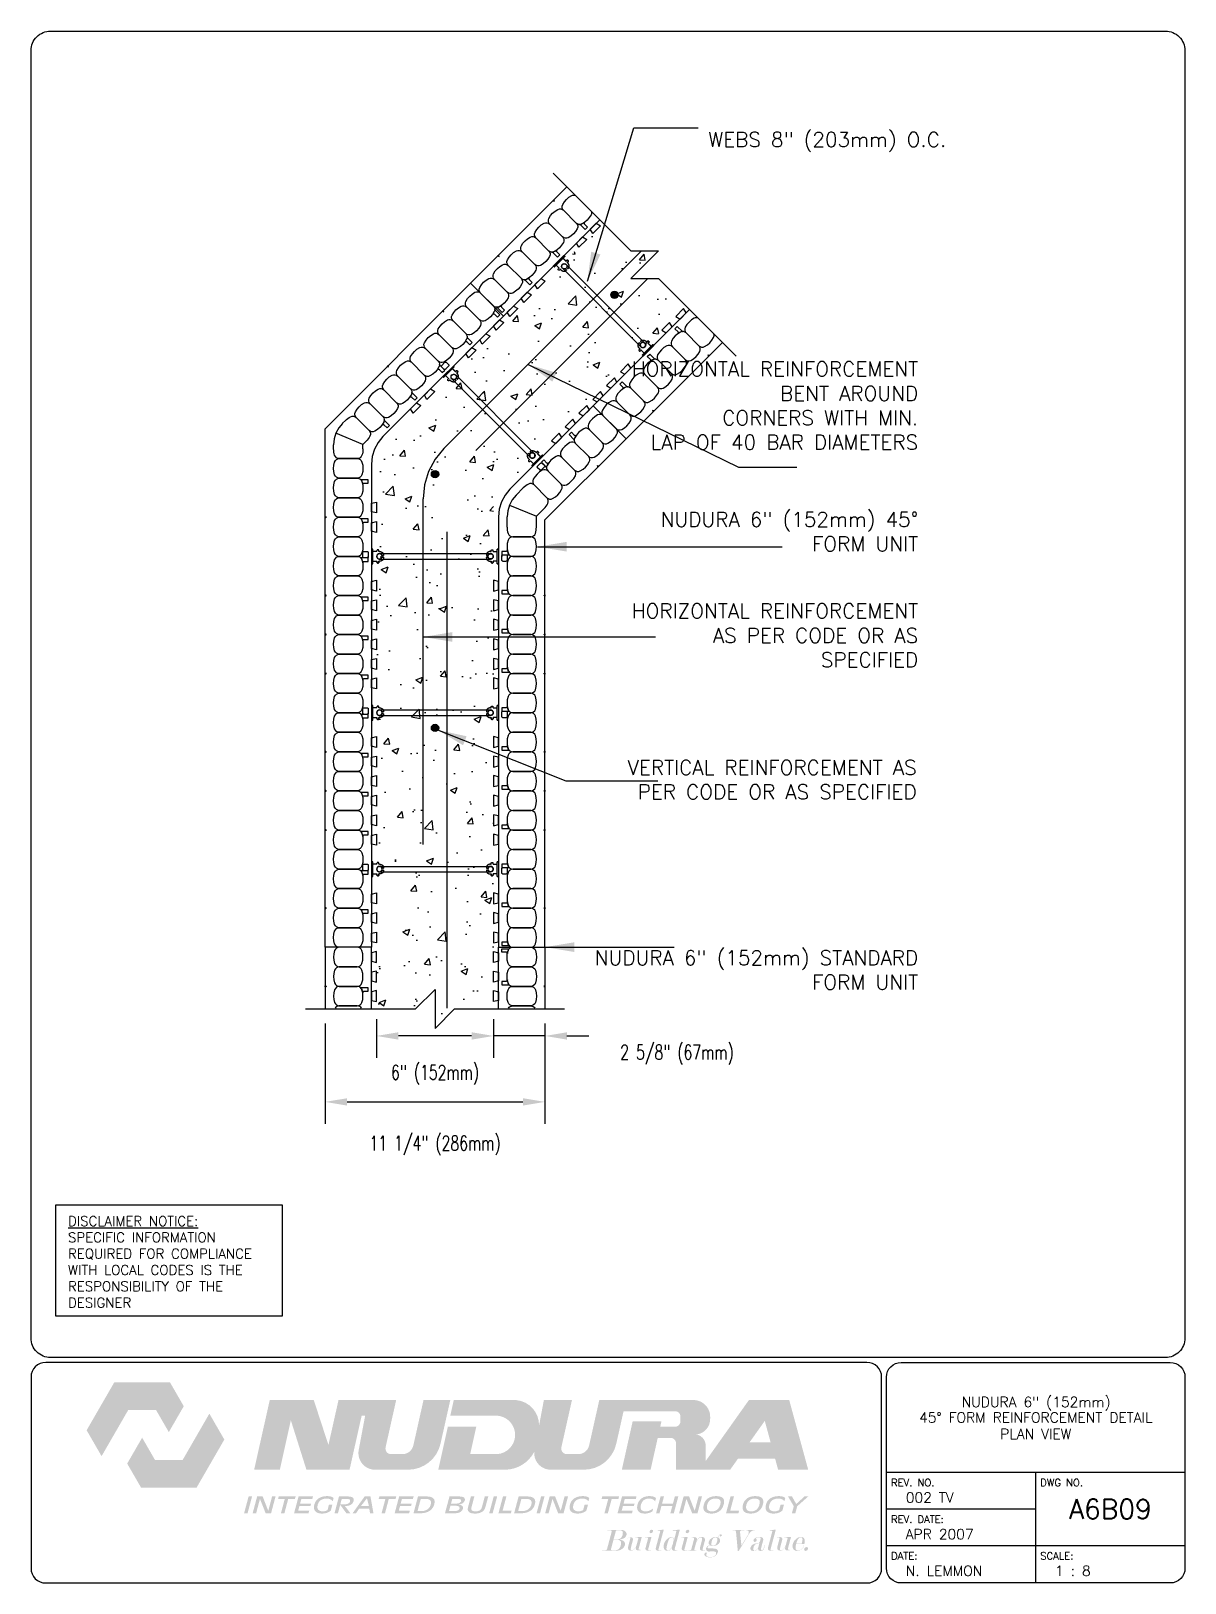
# Paper-space layout 'A6B09' of a CAD drawing. Header units: inches. Extents: x 0.42 to 7.8, y 0.49 to 10.41.
# The model-space entities are those that its viewports show. They can reach past a viewport. Long polylines and large blocks are cut down to what shows.
import ezdxf
from ezdxf.enums import TextEntityAlignment as Align

# ---------------------------------------------------------------- set-up
doc = ezdxf.new("R2010")
doc.units = ezdxf.units.IN
doc.header["$MEASUREMENT"] = 0
for name, color, linetype in [('DIM', 4, 'Continuous'), ('line25', 2, 'Continuous'), ('LINE3', 3, 'Continuous'), ('LINE50', 5, 'Continuous'), ('LINE9', 9, 'Continuous'), ('LOGO', 7, 'Continuous'), ('TBK_LINE65', 3, 'Continuous'), ('TBK_TEXT', 4, 'Continuous'), ('TEXT', 4, 'Continuous')]:
    doc.layers.add(name, color=color, linetype=linetype)
doc.styles.add('DIM', font='romans.shx', dxfattribs={"width": 0.7})
doc.styles.add('ROMANS', font='romans.shx', dxfattribs={"height": 0.75})
doc.styles.get("Standard").update_dxf_attribs({"font": 'romans.shx', "height": 0.75})
doc.dimstyles.new('ext_12', dxfattribs={"dimscale": 12, "dimtxt": 0.09375, "dimasz": 0.09375, "dimexe": 0.09375, "dimexo": 0.0625, "dimgap": 0.0625, "dimtad": 1, "dimdec": 1, "dimzin": 2, "dimdsep": 46, "dimlunit": 4, "dimtxsty": 'DIM', "dimcen": 0.09, "dimdle": 0.09375, "dimclrt": 4, "dimadec": 0, "dimazin": 0, "dimtfac": 1, "dimtdec": 1, "dimtmove": 2, "dimatfit": 3, "dimfxl": 0, "dimfrac": 2, "dimtolj": 1, "dimtzin": 0, "dimarcsym": 0})
doc.dimstyles.get("Standard").update_dxf_attribs({"dimtxt": 0.18, "dimasz": 0.18, "dimexe": 0.18, "dimexo": 0.0625, "dimgap": 0.09, "dimtad": 0, "dimtih": 1, "dimtoh": 1, "dimdec": 4, "dimzin": 0, "dimdsep": 46, "dimtxsty": 'Standard', "dimcen": 0.09, "dimadec": 0, "dimazin": 0, "dimtfac": 1, "dimtdec": 4, "dimtofl": 0, "dimtmove": 0, "dimatfit": 3, "dimfxl": 0, "dimtolj": 1, "dimtzin": 0, "dimarcsym": 0})

psp = doc.layouts.new('A6B09')

# ---------------------------------------------------------------- texts
at = {"layer": 'TBK_TEXT', "color": 7, "style": 'ROMANS'}
for s, p in [('REV. NO.', (5.9215, 1.107)), ('DWG NO.', (6.876, 1.107)), ('REV. DATE:', (5.9215, 0.8726)), ('DATE: ', (5.9215, 0.6382)), ('SCALE:', (6.876, 0.6382))]:
    psp.add_text(s, height=0.04688, dxfattribs=at).set_placement(p)
at = {"layer": 'TEXT', "insert": (0.6569, 2.8342), "char_height": 0.0625, "width": 1.41371, "attachment_point": 1, "style": 'ROMANS'}
psp.add_mtext('{\\Fromans.shx|c1;\\LDISCLAIMER NOTICE:\\l\\PSPECIFIC INFORMATION REQUIRED FOR COMPLIANCE WITH LOCAL CODES IS THE RESPONSIBILITY OF THE DESIGNER}', dxfattribs=at)

msp = doc.modelspace()

# ---------------------------------------------------------------- texts
at = {"layer": 'TEXT', "char_height": 0.75}
for s, insert, width, attachment_point in [('WEBS 8" (203mm) O.C.', (162.202, 177.492, -0.274), 12.46595, 4), ('HORIZONTAL REINFORCEMENT \\PBENT AROUND \\PCORNERS WITH MIN. \\PLAP OF 40 BAR DIAMETERS', (172.951, 164.005), 15.44704, 6), ('NUDURA 6" (152mm) 45°\\PFORM UNIT', (172.951, 157.559), 27.20501, 6), ('HORIZONTAL REINFORCEMENT AS PER CODE OR AS SPECIFIED', (172.951, 152.25), 16.95429, 6), ('VERTICAL REINFORCEMENT AS PER CODE OR AS SPECIFIED', (172.868, 144.865), 16.38132, 6), ('NUDURA 6" (152mm) STANDARD\\PFORM UNIT', (172.951, 135.133), 18.06549, 6)]:
    msp.add_mtext(s, dxfattribs=dict(at, insert=insert, width=width, attachment_point=attachment_point))

# ---------------------------------------------------------------- blocks, each defined once
blk = doc.blocks.new('TITLEBLOCK-Tag')
at = {"style": 'ROMANS'}
for tag, height, p in [('TITLE_LINE_1', 0.065, (0.927, -0.1328)), ('TITLE_LINE_2', 0.065, (0.9294, -0.2258)), ('CENTRE-LINE-3', 0.065, (0.927, -0.3246)), ('TITLE_LINE_4', 0.065, (0.927, -0.4299)), ('TITLE_LINE_5', 0.065, (0.927, -0.526)), ('DWG', 0.125, (1.4043, -0.9102))]:
    blk.add_attdef(tag, text='', height=height, dxfattribs=at).set_placement(p, align=Align.MIDDLE_CENTER)
for tag, p in [('LATEST_REVISION', (0.0954, -0.8366)), ('REVISION_DATE', (0.0954, -1.071)), ('DRAWN_BY', (0.0954, -1.3053)), ('SCALE', (1.0499, -1.3053))]:
    blk.add_attdef(tag, text='', height=0.065, dxfattribs=at).set_placement(p, align=Align.MIDDLE_LEFT)
blk = doc.blocks.new('*D4')
at = {"layer": 'Defpoints', "color": 0}
for p in [(142.601, 133.141), (153.851, 133.141), (153.851, 128.382)]:
    blk.add_point(p, dxfattribs=at)
at = {"layer": 'DIM', "color": 0, "lineweight": -2}
for p, q in [((142.601, 132.391), (142.601, 127.257)), ((153.851, 132.391), (153.851, 127.257)), ((143.726, 128.382), (152.726, 128.382))]:
    blk.add_line(p, q, dxfattribs=at)
at = {"layer": 'DIM', "color": 0}
for points in [[(143.726, 128.569), (143.726, 128.194), (142.601, 128.382)], [(152.726, 128.569), (152.726, 128.194), (153.851, 128.382)]]:
    blk.add_solid(points, dxfattribs=at)
at = {"layer": 'DIM', "color": 4, "insert": (148.226, 126.15), "char_height": 0.75, "attachment_point": 5, "rotation": 0.0001, "style": 'DIM'}
blk.add_mtext('\\A1;11 1/4" (286mm)', dxfattribs=at)
blk = doc.blocks.new('*D5')
at = {"layer": 'Defpoints', "color": 0}
for p in [(145.226, 133.36), (151.226, 133.36), (145.226, 131.756)]:
    blk.add_point(p, dxfattribs=at)
at = {"layer": 'DIM', "color": 0, "lineweight": -2}
for p, q in [((145.226, 132.61), (145.226, 130.631)), ((151.226, 132.61), (151.226, 130.631)), ((150.101, 131.756), (146.351, 131.756))]:
    blk.add_line(p, q, dxfattribs=at)
at = {"layer": 'DIM', "color": 0}
for points in [[(146.351, 131.943), (146.351, 131.568), (145.226, 131.756)], [(150.101, 131.943), (150.101, 131.568), (151.226, 131.756)]]:
    blk.add_solid(points, dxfattribs=at)
at = {"layer": 'DIM', "color": 4, "insert": (148.226, 129.769), "char_height": 0.75, "attachment_point": 5, "rotation": 0.0001, "style": 'DIM'}
blk.add_mtext('\\A1;6" (152mm)', dxfattribs=at)
blk = doc.blocks.new('*D6')
at = {"layer": 'Defpoints', "color": 0}
for p in [(151.226, 133.36), (153.851, 133.141), (151.226, 131.756)]:
    blk.add_point(p, dxfattribs=at)
at = {"layer": 'DIM', "color": 0, "lineweight": -2}
for p, q in [((151.226, 132.61), (151.226, 130.631)), ((153.851, 132.391), (153.851, 130.631)), ((150.101, 131.756), (148.976, 131.756)), ((153.851, 131.756), (151.226, 131.756)), ((154.976, 131.756), (156.101, 131.756))]:
    blk.add_line(p, q, dxfattribs=at)
at = {"layer": 'DIM', "color": 0}
for points in [[(150.101, 131.943), (150.101, 131.568), (151.226, 131.756)], [(154.976, 131.943), (154.976, 131.568), (153.851, 131.756)]]:
    blk.add_solid(points, dxfattribs=at)
at = {"layer": 'DIM', "color": 4, "insert": (160.606, 130.798), "char_height": 0.75, "attachment_point": 5, "rotation": 0.0001, "style": 'DIM'}
blk.add_mtext('\\A1;2 5/8" (67mm)', dxfattribs=at)
blk = doc.blocks.new('WEB_6_CENTRE_TOP')
for p, q in [((5.688, 0.141), (0, 0.141)), ((5.688, -0.141), (0, -0.141))]:
    blk.add_line(p, q)
for centre in [(0, 0), (5.688, 0)]:
    blk.add_circle(centre, 0.141)
blk = doc.blocks.new('WEB_CENTRE_TOP')
for p, q in [((-0.141, 5.688), (-0.141, 0)), ((0.141, 5.688), (0.141, 0))]:
    blk.add_line(p, q)
for centre in [(0, 5.688), (0, 0)]:
    blk.add_circle(centre, 0.141)
blk = doc.blocks.new('Connector')
blk.add_point((0.271, 0))
at = {"layer": 'LINE9'}
for p, q in [((0, 0.375), (0, -0.375)), ((0.062, -0.375), (0.062, 0.375)), ((0.281, 0.25), (0.062, 0.25))]:
    blk.add_line(p, q, dxfattribs=at)
for points, weights in [([(0.007, 0.375), (0.004, 0.375), (0, 0.375)], [1, 0.972587069138, 0.950305488115]), ([(0.327, 0.343), (0.308, 0.343), (0.281, 0.317), (0.281, 0.297)], [1, 0.85355339, 0.85355339, 1]), ([(0.328, 0.343), (0.327, 0.343), (0.327, 0.343)], [1, 0.70710678, 1]), ([(0.375, 0.297), (0.375, 0.317), (0.348, 0.343), (0.329, 0.343)], [1, 0.85355339, 0.85355339, 1]), ([(0.406, 0.25), (0.546, 0.25), (0.619, 0.131)], [0.958404415409, 0.794674173519, 0.864651571113]), ([(0.619, 0.052), (0.612, 0.049), (0.604, 0.049)], [0.83615024178, 0.892081430621, 1]), ([(0, -0.375), (0.004, -0.375), (0.007, -0.375)], [0.950305488115, 0.972587069138, 1]), ([(0.281, -0.297), (0.281, -0.317), (0.308, -0.343), (0.327, -0.343)], [1, 0.85355339, 0.85355339, 1]), ([(0.327, -0.343), (0.281, -0.343), (0.281, -0.297)], [1, 0.70710678, 1]), ([(0.329, -0.343), (0.348, -0.343), (0.375, -0.317), (0.375, -0.297)], [1, 0.85355339, 0.85355339, 1]), ([(0.375, -0.297), (0.375, -0.343), (0.329, -0.343)], [1, 0.70710678, 1]), ([(0.619, -0.131), (0.546, -0.25), (0.406, -0.25)], [0.864651574428, 0.794674169686, 0.958404415195]), ([(0.604, -0.049), (0.612, -0.049), (0.619, -0.052)], [1, 0.89208144177, 0.836150253337])]:
    blk.add_rational_spline(points, weights, degree=2, dxfattribs=at)
for points, degree in [([(0, 0.375), (0.002, 0.375), (0.005, 0.375), (0.007, 0.375)], 3), ([(0.007, 0.375), (0.021, 0.375), (0.051, 0.375), (0.062, 0.375), (0.062, 0.375)], 3), ([(0.281, 0.25), (0.281, 0.297)], 1), ([(0.327, 0.343), (0.327, 0.343), (0.328, 0.343), (0.328, 0.343)], 3), ([(0.328, 0.343), (0.329, 0.343), (0.329, 0.343), (0.329, 0.343)], 3), ([(0.375, 0.25), (0.375, 0.297)], 1), ([(0.406, 0.25), (0.375, 0.25)], 1), ([(0.406, 0.25), (0.406, 0.25)], 1), ([(0.406, 0.25), (0.406, 0.25)], 1), ([(0.406, 0.25), (0.406, 0.25)], 1), ([(0.406, 0.25), (0.406, 0.25)], 1), ([(0.406, 0.25), (0.406, 0.25)], 1), ([(0.406, 0.25), (0.406, 0.25)], 1), ([(0.406, 0.25), (0.406, 0.25)], 1), ([(0.406, 0.25), (0.406, 0.25)], 1), ([(0.406, 0.25), (0.406, 0.25)], 1), ([(0.406, 0.25), (0.406, 0.25)], 1), ([(0.406, 0.25), (0.406, 0.25)], 1), ([(0.406, 0.25), (0.406, 0.25)], 1), ([(0.406, 0.25), (0.406, 0.25)], 1), ([(0.406, 0.25), (0.406, 0.25)], 1), ([(0.406, 0.25), (0.406, 0.25)], 1), ([(0.406, 0.25), (0.406, 0.25)], 1), ([(0.406, 0.25), (0.406, 0.25)], 1), ([(0.406, 0.25), (0.406, 0.25)], 1), ([(0.406, 0.25), (0.406, 0.25)], 1), ([(0.406, 0.25), (0.406, 0.25)], 1), ([(0.406, 0.25), (0.406, 0.25)], 1), ([(0.406, 0.25), (0.406, 0.25)], 1), ([(0.406, 0.25), (0.406, 0.25)], 1), ([(0.406, 0.25), (0.406, 0.25)], 1), ([(0.604, 0.049), (0.532, 0.049)], 1), ([(0.532, 0.049), (0.532, 0.049)], 1), ([(0.532, 0.049), (0.532, 0.049)], 1), ([(0.532, 0.049), (0.532, 0.049)], 1), ([(0.532, 0.049), (0.532, 0.049)], 1), ([(0.532, 0.049), (0.532, 0.049)], 1), ([(0.532, 0.049), (0.532, 0.049)], 1), ([(0.532, 0.049), (0.532, 0.049)], 1), ([(0.532, 0.049), (0.532, 0.049)], 1), ([(0.532, 0.049), (0.532, 0.049)], 1), ([(0.532, 0.049), (0.532, 0.049)], 1), ([(0.604, 0.049), (0.609, 0.049), (0.614, 0.05), (0.619, 0.052)], 3), ([(0.604, 0.049), (0.604, 0.049)], 1), ([(0.604, 0.049), (0.604, 0.049)], 1), ([(0.604, 0.049), (0.604, 0.049)], 1), ([(0.604, 0.049), (0.604, 0.049)], 1), ([(0.619, 0.131), (0.619, 0.052)], 1), ([(0.619, 0.131), (0.619, 0.131)], 1), ([(0.619, 0.131), (0.619, 0.131)], 1), ([(0.619, 0.131), (0.619, 0.131)], 1), ([(0.619, 0.131), (0.619, 0.131)], 1), ([(0.007, -0.375), (0.005, -0.375), (0.002, -0.375), (0, -0.375)], 3), ([(0.062, -0.375), (0.062, -0.375), (0.051, -0.375), (0.021, -0.375), (0.007, -0.375)], 3), ([(0.062, -0.25), (0.281, -0.25)], 1), ([(0.281, -0.297), (0.281, -0.25)], 1), ([(0.281, -0.25), (0.281, -0.297)], 1), ([(0.328, -0.343), (0.328, -0.343), (0.327, -0.343), (0.327, -0.343)], 3), ([(0.329, -0.343), (0.329, -0.343), (0.329, -0.343), (0.328, -0.343)], 3), ([(0.375, -0.25), (0.375, -0.297)], 1), ([(0.375, -0.297), (0.375, -0.25)], 1), ([(0.406, -0.25), (0.375, -0.25)], 1), ([(0.406, -0.25), (0.406, -0.25)], 1), ([(0.406, -0.25), (0.406, -0.25)], 1), ([(0.406, -0.25), (0.406, -0.25)], 1), ([(0.406, -0.25), (0.406, -0.25)], 1), ([(0.406, -0.25), (0.406, -0.25)], 1), ([(0.406, -0.25), (0.406, -0.25)], 1), ([(0.406, -0.25), (0.406, -0.25)], 1), ([(0.406, -0.25), (0.406, -0.25)], 1), ([(0.406, -0.25), (0.406, -0.25)], 1), ([(0.406, -0.25), (0.406, -0.25)], 1), ([(0.406, -0.25), (0.406, -0.25)], 1), ([(0.532, -0.049), (0.604, -0.049)], 1), ([(0.604, -0.049), (0.58, -0.049), (0.556, -0.049), (0.532, -0.049)], 3), ([(0.532, -0.049), (0.532, -0.049)], 1), ([(0.532, -0.049), (0.532, -0.049)], 1), ([(0.532, -0.049), (0.532, -0.049)], 1), ([(0.532, -0.049), (0.532, -0.049)], 1), ([(0.619, -0.052), (0.614, -0.05), (0.609, -0.049), (0.604, -0.049)], 3), ([(0.604, -0.049), (0.604, -0.049)], 1), ([(0.604, -0.049), (0.604, -0.049)], 1), ([(0.604, -0.049), (0.604, -0.049)], 1), ([(0.604, -0.049), (0.604, -0.049)], 1), ([(0.604, -0.049), (0.604, -0.049)], 1), ([(0.604, -0.049), (0.604, -0.049)], 1), ([(0.604, -0.049), (0.604, -0.049)], 1), ([(0.604, -0.049), (0.604, -0.049)], 1), ([(0.619, -0.052), (0.619, -0.131)], 1), ([(0.619, -0.131), (0.619, -0.131)], 1), ([(0.619, -0.131), (0.619, -0.131)], 1), ([(0.619, -0.131), (0.619, -0.131)], 1), ([(0.619, -0.131), (0.619, -0.131)], 1)]:
    blk.add_open_spline(points, degree=degree, dxfattribs=at)
for points, weights, knots in [([(0.062, 0.375), (0.062, 0.375), (0.046, 0.375), (0.03, 0.375), (0.007, 0.375)], [0.868718858569, 0.861102746415, 1, 0.861102734288, 0.868718859898], [0, 0, 0, 0.5, 0.5, 1, 1, 1]), ([(0.532, 0.049), (0.472, 0.203), (0.333, 0.113), (0.157, 0), (0.333, -0.113), (0.472, -0.203), (0.532, -0.049)], [0.899508922286, 0.599718215298, 1, 0.54226024, 1, 0.599718224335, 0.899508908749], [0, 0, 0, 0.318112, 0.318112, 0.681888, 0.681888, 1, 1, 1]), ([(0.007, -0.375), (0.03, -0.375), (0.046, -0.375), (0.062, -0.375), (0.062, -0.375)], [0.868718859319, 0.861102739573, 1, 0.861102742958, 0.868718858948], [0, 0, 0, 0.5, 0.5, 1, 1, 1])]:
    blk.add_rational_spline(points, weights, degree=2, knots=knots, dxfattribs=at)

# ---------------------------------------------------------------- dimensions: what is measured, and where the dimension line sits
at = {"layer": 'DIM', "color": 4}
for base, p1, p2, text, picture, middle in [((153.851, 128.382), (142.601, 133.141), (153.851, 133.141), '11 1/4" (286mm)', '*D4', (148.226, 126.15)), ((145.226, 131.756), (151.226, 133.36), (145.226, 133.36), '6" (152mm)', '*D5', (148.226, 129.769)), ((151.226, 131.756), (153.851, 133.141), (151.226, 133.36), '2 5/8" (67mm)', '*D6', (160.606, 130.798))]:
    dim = msp.add_linear_dim(base=base, p1=p1, p2=p2, text=text, dimstyle='ext_12', override={"dimtxt": 0.0625, "dimdec": 2, "dimzin": 0}, dxfattribs=at)
    dim.commit()
    dim.dimension.update_dxf_attribs({"geometry": picture, "text_midpoint": middle, "dimtype": 160, "text_rotation": 0.0001})

# ---------------------------------------------------------------- hatches: boundary and pattern name
at = {"layer": 'LINE3'}
for points in [[(157.597, 169.677, 1), (157.222, 169.677, 1)], [(148.414, 160.494, 1), (148.039, 160.494, 1)], [(148.415, 147.515, 1), (148.04, 147.515, 1)]]:
    msp.add_hatch(color=256, dxfattribs=at).paths.add_polyline_path(points)
at = {"layer": 'LINE50'}
h = msp.add_hatch(dxfattribs=at)
h.set_pattern_fill('AR-CONC', color=12, scale=0.5, style=0)
h.set_pattern_definition([(50, (-3.1852, -3.0885), (3.5863, -0.31376), [0.375, -4.125]), (355, (-3.1852, -3.0885), (-0.693757, 3.76096), [0.3, -3.3]), (100.4514, (-2.8864, -3.1147), (2.892547, 3.4472), [0.3187, -3.50571]), (46.1842, (-3.1852, -2.0885), (5.336205, -0.827595), [0.5625, -6.1875]), (96.6356, (-2.7405, -2.1575), (4.67331, 4.87059), [0.47805, -5.25856]), (351.1842, (-3.185, -2.0885), (4.67331, 4.87059), [0.45, -4.95]), (21, (-2.6852, -2.3385), (2.984535, -2.013094), [0.375, -4.125]), (326, (-2.6852, -2.3385), (1.216577, 3.62575), [0.3, -3.3]), (71.4514, (-2.4365, -2.5063), (4.201113, 1.61265), [0.3187, -3.50571]), (37.5, (-3.1852, -3.0885), (0.060799, 1.664469), [0, -3.26, 0, -3.35, 0, -3.3125]), (7.5, (-3.1852, -3.0885), (1.315348, 1.972059), [0, -1.91, 0, -3.185, 0, -1.2625]), (327.5, (-4.3002, -3.0885), (2.669112, -0.112774), [0, -1.25, 0, -3.9, 0, -5.175]), (317.5, (-4.8002, -3.0885), (2.91593, 0.500525), [0, -1.625, 0, -2.59, 0, -3.675])])
h.paths.add_polyline_path([(151.226, 159.251), (161.074, 169.099), (159.659, 170.513), (158.245, 170.513), (159.659, 171.927), (158.245, 171.927), (156.831, 173.341), (145.226, 161.737), (145.226, 133.141), (147.226, 133.141), (148.226, 134.141), (148.226, 132.141), (149.226, 133.141), (151.226, 133.141)])

# ---------------------------------------------------------------- linework, layer by layer
at = {"layer": 'line25'}
for p, q in [((156.654, 173.518), (151.727, 168.591)), ((151.727, 168.591), (145.562, 162.426)), ((161.25, 168.922), (156.323, 163.995)), ((156.323, 163.995), (152.062, 159.734)), ((144.976, 161.012), (144.976, 136.293)), ((151.476, 158.319), (151.476, 136.293)), ((144.808, 156.272), (144.808, 156.293)), ((144.976, 133.172), (144.976, 136.293)), ((151.476, 133.172), (151.476, 136.293))]:
    msp.add_line(p, q, dxfattribs=at)
for points in [[(156.478, 173.342), (156.699, 173.209), (156.301, 172.812), (156.169, 173.032)], [(155.771, 172.635), (155.992, 172.502), (155.594, 172.105), (155.461, 172.325)], [(153.65, 170.514), (153.87, 170.381), (153.473, 169.983), (153.34, 170.204)], [(152.942, 169.806), (153.163, 169.674), (152.766, 169.276), (152.633, 169.497)], [(151.528, 168.392), (151.749, 168.26), (151.351, 167.862), (151.219, 168.083)], [(152.235, 169.099), (152.456, 168.967), (152.059, 168.569), (151.926, 168.79)], [(161.074, 168.746), (160.942, 168.967), (160.544, 168.569), (160.765, 168.436)], [(150.821, 167.685), (151.042, 167.552), (150.644, 167.155), (150.512, 167.376)], [(160.367, 168.039), (160.234, 168.26), (159.837, 167.862), (160.058, 167.729)], [(150.114, 166.978), (150.335, 166.845), (149.937, 166.448), (149.805, 166.669)], [(158.246, 165.917), (158.113, 166.138), (157.715, 165.741), (157.936, 165.608)], [(157.539, 165.21), (157.406, 165.431), (157.008, 165.033), (157.229, 164.901)], [(147.993, 164.857), (148.214, 164.724), (147.816, 164.326), (147.683, 164.547)], [(156.832, 164.503), (156.699, 164.724), (156.301, 164.326), (156.522, 164.194)], [(147.286, 164.15), (147.506, 164.017), (147.109, 163.619), (146.976, 163.84)], [(156.124, 163.796), (155.992, 164.017), (155.594, 163.619), (155.815, 163.487)], [(155.417, 163.089), (155.285, 163.31), (154.887, 162.912), (155.108, 162.779)], [(154.71, 162.382), (154.578, 162.603), (154.18, 162.205), (154.401, 162.072)], [(144.976, 159.012), (145.226, 159.074), (145.226, 158.512), (144.976, 158.574)], [(144.976, 158.012), (145.226, 158.074), (145.226, 157.512), (144.976, 157.574)], [(144.976, 155.012), (145.226, 155.074), (145.226, 154.512), (144.976, 154.574)], [(151.476, 155.012), (151.226, 155.074), (151.226, 154.512), (151.476, 154.574)], [(144.976, 154.012), (145.226, 154.074), (145.226, 153.512), (144.976, 153.574)], [(151.476, 154.012), (151.226, 154.074), (151.226, 153.512), (151.476, 153.574)], [(144.976, 153.012), (145.226, 153.074), (145.226, 152.512), (144.976, 152.574)], [(151.476, 153.012), (151.226, 153.074), (151.226, 152.512), (151.476, 152.574)], [(144.976, 152.012), (145.226, 152.074), (145.226, 151.512), (144.976, 151.574)], [(151.476, 152.012), (151.226, 152.074), (151.226, 151.512), (151.476, 151.574)], [(144.976, 151.012), (145.226, 151.074), (145.226, 150.512), (144.976, 150.574)], [(151.476, 151.012), (151.226, 151.074), (151.226, 150.512), (151.476, 150.574)], [(144.976, 150.012), (145.226, 150.074), (145.226, 149.512), (144.976, 149.574)], [(151.476, 150.012), (151.226, 150.074), (151.226, 149.512), (151.476, 149.574)], [(144.976, 147.012), (145.226, 147.074), (145.226, 146.512), (144.976, 146.574)], [(151.476, 147.012), (151.226, 147.074), (151.226, 146.512), (151.476, 146.574)], [(144.976, 146.012), (145.226, 146.074), (145.226, 145.512), (144.976, 145.574)], [(151.476, 146.012), (151.226, 146.074), (151.226, 145.512), (151.476, 145.574)], [(144.976, 145.012), (145.226, 145.074), (145.226, 144.512), (144.976, 144.574)], [(151.476, 145.012), (151.226, 145.074), (151.226, 144.512), (151.476, 144.574)], [(144.976, 144.012), (145.226, 144.074), (145.226, 143.512), (144.976, 143.574)], [(151.476, 144.012), (151.226, 144.074), (151.226, 143.512), (151.476, 143.574)], [(144.976, 143.012), (145.226, 143.074), (145.226, 142.512), (144.976, 142.574)], [(151.476, 143.012), (151.226, 143.074), (151.226, 142.512), (151.476, 142.574)], [(144.976, 142.012), (145.226, 142.074), (145.226, 141.512), (144.976, 141.574)], [(151.476, 142.012), (151.226, 142.074), (151.226, 141.512), (151.476, 141.574)], [(144.976, 139.012), (145.226, 139.074), (145.226, 138.512), (144.976, 138.574)], [(151.476, 139.012), (151.226, 139.074), (151.226, 138.512), (151.476, 138.574)], [(144.976, 138.012), (145.226, 138.074), (145.226, 137.512), (144.976, 137.574)], [(151.476, 138.012), (151.226, 138.074), (151.226, 137.512), (151.476, 137.574)], [(144.976, 137.012), (145.226, 137.074), (145.226, 136.512), (144.976, 136.574)], [(151.476, 137.012), (151.226, 137.074), (151.226, 136.512), (151.476, 136.574)], [(144.976, 135.574), (145.226, 135.512), (145.226, 136.074), (144.976, 136.012)], [(151.476, 135.574), (151.226, 135.512), (151.226, 136.074), (151.476, 136.012)], [(144.976, 134.574), (145.226, 134.512), (145.226, 135.074), (144.976, 135.012)], [(151.476, 134.574), (151.226, 134.512), (151.226, 135.074), (151.476, 135.012)], [(144.976, 133.574), (145.226, 133.512), (145.226, 134.074), (144.976, 134.012)], [(151.476, 133.574), (151.226, 133.512), (151.226, 134.074), (151.476, 134.012)]]:
    msp.add_lwpolyline(points, close=True, dxfattribs=at)
for centre in [(146.976, 161.012), (153.476, 158.319)]:
    msp.add_arc(centre, 2, 135, 180, dxfattribs=at)
at = {"layer": 'LINE3'}
for p, q in [((158.794, 171.927), (148.681, 161.814)), ((159.113, 170.513), (150.307, 161.707)), ((147.614, 141.552), (147.614, 159.238)), ((148.84, 133.172), (148.84, 157.552))]:
    msp.add_line(p, q, dxfattribs=at)
for centre in [(157.41, 169.677), (148.226, 160.494), (148.227, 147.515)]:
    msp.add_circle(centre, 0.188, dxfattribs=at)
msp.add_arc((151.263, 159.236), 3.649, 135.0384, 179.9616, dxfattribs=at)
at = {"layer": 'LINE50'}
for p, q in [((150.048, 170.27), (154.975, 175.198)), ((142.601, 162.824), (150.048, 170.27)), ((151.727, 168.591), (150.048, 170.27)), ((150.048, 170.27), (151.727, 168.591)), ((158.003, 162.315), (162.93, 167.243)), ((156.323, 163.995), (158.003, 162.315)), ((158.003, 162.315), (156.323, 163.995)), ((142.601, 136.293), (142.601, 162.824)), ((153.851, 158.164), (158.003, 162.315)), ((153.851, 136.293), (153.851, 158.164)), ((142.601, 136.293), (142.601, 133.172)), ((144.976, 136.293), (142.601, 136.293)), ((144.976, 136.293), (142.601, 136.293)), ((151.476, 136.293), (153.851, 136.293)), ((151.476, 136.293), (153.851, 136.293)), ((153.851, 136.293), (153.851, 133.172))]:
    msp.add_line(p, q, dxfattribs=at)
at = {"layer": 'LINE9'}
for p, q in [((143.64, 163.244), (143.496, 163.1)), ((143.039, 161.793), (143.039, 161.995)), ((144.539, 162.021), (143.158, 162.593)), ((144.7, 162.183), (144.539, 162.021)), ((144.539, 161.793), (144.539, 162.021)), ((152.744, 159.796), (152.371, 159.424)), ((152.033, 158.917), (153.414, 158.345)), ((151.914, 157.793), (151.914, 158.319)), ((153.804, 158.736), (153.414, 158.345)), ((153.414, 157.793), (153.414, 158.345)), ((151.645, 156.314), (151.645, 156.293))]:
    msp.add_line(p, q, dxfattribs=at)
for points in [[(154.268, 175.905), (158.245, 171.927), (159.659, 171.927), (158.245, 170.513), (159.659, 170.513), (163.637, 166.535)], [(141.601, 133.141), (147.226, 133.141), (148.226, 134.141), (148.226, 132.141), (149.226, 133.141), (154.851, 133.141)]]:
    msp.add_lwpolyline(points, dxfattribs=at)
for points in [[(156.209, 173.764, -0.157671), (155.746, 173.302, -0.325305), (155.456, 173.348), (154.804, 173.999, -0.325305), (154.759, 174.29, -0.157671), (155.221, 174.752, -0.188753), (155.402, 174.77)], [(156.227, 173.946, -0.188753), (156.209, 173.764, -0.157671)], [(161.496, 168.476, 0.157671), (161.034, 168.014, 0.325305), (161.08, 167.723), (161.731, 167.072, 0.325305), (162.022, 167.026, 0.157671), (162.484, 167.489, 0.188753), (162.502, 167.67)], [(161.678, 168.494, 0.188753), (161.496, 168.476, 0.157671)], [(143.64, 163.244, -0.078351), (143.907, 163.438, -0.325305), (144.198, 163.392), (144.849, 162.741, -0.325305), (144.895, 162.45, -0.157671)], [(144.895, 162.45, -0.078351), (144.7, 162.183, -0.325305)], [(144.539, 161.793, -0.078351), (144.487, 161.466, -0.325305), (144.249, 161.293), (143.328, 161.293, -0.325305), (143.09, 161.466, -0.078351), (143.039, 161.793, -0.325305)], [(153.011, 159.991, 0.078351), (152.744, 159.796, 0.325305)], [(153.804, 158.736, 0.078351), (153.999, 159.003, 0.325305), (153.953, 159.294), (153.302, 159.945, 0.325305), (153.011, 159.991, 0.157671)], [(151.914, 157.793, 0.078351), (151.965, 157.466, 0.325305), (152.203, 157.293), (153.124, 157.293, 0.325305), (153.362, 157.466, 0.078351), (153.414, 157.793, 0.325305)], [(144.463, 133.172, 0.262342), (144.249, 133.293), (143.328, 133.293, 0.262342), (143.114, 133.172, 0.157671)], [(151.989, 133.172, -0.262342), (152.203, 133.293), (153.124, 133.293, -0.262342), (153.338, 133.172, -0.157671)]]:
    msp.add_lwpolyline(points, format="xyb", dxfattribs=at)
for points in [[(155.502, 173.057, -0.157671), (155.039, 172.595, -0.325305), (154.749, 172.641), (154.097, 173.292, -0.325305), (154.051, 173.583, -0.157671), (154.514, 174.045, -0.325305), (154.804, 173.999), (155.456, 173.348, -0.325305)], [(154.794, 172.35, -0.157671), (154.332, 171.888, -0.325305), (154.042, 171.933), (153.39, 172.585, -0.325305), (153.344, 172.875, -0.157671), (153.807, 173.338, -0.325305), (154.097, 173.292), (154.749, 172.641, -0.325305)], [(155.746, 173.302, 0.037267), (155.881, 173.384, 0.463036), (155.874, 173.289), (156.03, 173.132), (155.909, 173.012), (155.665, 173.256, 0.189002), (155.623, 173.275, 0.128407)], [(154.087, 171.643, -0.157671), (153.625, 171.181, -0.325305), (153.334, 171.226), (152.683, 171.878, -0.325305), (152.637, 172.168, -0.157671), (153.1, 172.631, -0.325305), (153.39, 172.585), (154.042, 171.933, -0.325305)], [(153.38, 170.936, -0.157671), (152.918, 170.473, -0.325305), (152.627, 170.519), (151.976, 171.171, -0.325305), (151.93, 171.461, -0.157671), (152.392, 171.924, -0.325305), (152.683, 171.878), (153.334, 171.226, -0.325305)], [(154.332, 171.888, 0.037267), (154.467, 171.97, 0.463036), (154.459, 171.875), (154.616, 171.718), (154.495, 171.597), (154.251, 171.842, 0.189002), (154.209, 171.86, 0.128407)], [(152.673, 170.229, -0.157671), (152.211, 169.766, -0.325305), (151.92, 169.812), (151.269, 170.464, -0.325305), (151.223, 170.754, -0.157671), (151.685, 171.216, -0.325305), (151.976, 171.171), (152.627, 170.519, -0.325305)], [(151.966, 169.522, -0.157671), (151.504, 169.059, -0.325305), (151.213, 169.105), (150.562, 169.756, -0.325305), (150.516, 170.047, -0.157671), (150.978, 170.509, -0.325305), (151.269, 170.464), (151.92, 169.812, -0.325305)], [(152.918, 170.473, 0.037267), (153.053, 170.556, 0.463036), (153.045, 170.461), (153.202, 170.304), (153.081, 170.183), (152.836, 170.428, 0.189002), (152.795, 170.446, 0.128407)], [(151.259, 168.814, -0.157671), (150.797, 168.352, -0.325305), (150.506, 168.398), (149.855, 169.049, -0.325305), (149.809, 169.34, -0.157671), (150.271, 169.802, -0.325305), (150.562, 169.756), (151.213, 169.105, -0.325305)], [(151.504, 169.059, 0.037267), (151.639, 169.142, 0.463036), (151.631, 169.047), (151.788, 168.89), (151.667, 168.769), (151.422, 169.014, 0.189002), (151.38, 169.032, 0.128407)], [(149.845, 167.4, -0.157671), (149.382, 166.938, -0.325305), (149.092, 166.984), (148.44, 167.635, -0.325305), (148.395, 167.926, -0.157671), (148.857, 168.388, -0.325305), (149.147, 168.342), (149.799, 167.691, -0.325305)], [(150.552, 168.107, -0.157671), (150.089, 167.645, -0.325305), (149.799, 167.691), (149.147, 168.342, -0.325305), (149.102, 168.633, -0.157671), (149.564, 169.095, -0.325305), (149.855, 169.049), (150.506, 168.398, -0.325305)], [(151.259, 168.814, -0.037267), (151.177, 168.679, -0.463036), (151.272, 168.687), (151.428, 168.53), (151.549, 168.651), (151.304, 168.896, -0.189002), (151.286, 168.938, -0.128407)], [(149.138, 166.693, -0.157671), (148.675, 166.231, -0.325305), (148.385, 166.277), (147.733, 166.928, -0.325305), (147.687, 167.219, -0.157671), (148.15, 167.681, -0.325305), (148.44, 167.635), (149.092, 166.984, -0.325305)], [(160.789, 167.769, 0.157671), (160.327, 167.307, 0.325305), (160.373, 167.016), (161.024, 166.365, 0.325305), (161.315, 166.319, 0.157671), (161.777, 166.782, 0.325305), (161.731, 167.072), (161.08, 167.723, 0.325305)], [(160.789, 167.769, 0.037267), (160.654, 167.687, 0.463036), (160.662, 167.782), (160.505, 167.939), (160.626, 168.059), (160.871, 167.815, 0.189002), (160.913, 167.797, 0.128407)], [(148.43, 165.986, -0.157671), (147.968, 165.524, -0.325305), (147.678, 165.57), (147.026, 166.221, -0.325305), (146.98, 166.511, -0.157671), (147.443, 166.974, -0.325305), (147.733, 166.928), (148.385, 166.277, -0.325305)], [(149.845, 167.4, -0.037267), (149.762, 167.265, -0.463036), (149.857, 167.273), (150.014, 167.116), (150.135, 167.237), (149.89, 167.482, -0.189002), (149.872, 167.524, -0.128407)], [(160.082, 167.062, 0.157671), (159.62, 166.6, 0.325305), (159.666, 166.309), (160.317, 165.658, 0.325305), (160.608, 165.612, 0.157671), (161.07, 166.074, 0.325305), (161.024, 166.365), (160.373, 167.016, 0.325305)], [(147.723, 165.279, -0.157671), (147.261, 164.817, -0.325305), (146.97, 164.862), (146.319, 165.514, -0.325305), (146.273, 165.804, -0.157671), (146.736, 166.267, -0.325305), (147.026, 166.221), (147.678, 165.57, -0.325305)], [(148.43, 165.986, -0.037267), (148.348, 165.851, -0.463036), (148.443, 165.859), (148.6, 165.702), (148.721, 165.823), (148.476, 166.068, -0.189002), (148.458, 166.109, -0.128407)], [(148.915, 166.017), (148.765, 165.867, -0.414214), (148.676, 165.867), (148.569, 165.975, -0.414214), (148.569, 166.063), (148.719, 166.213, -0.414214), (148.807, 166.213), (148.915, 166.106, -0.414214)], [(159.375, 166.355, 0.157671), (158.913, 165.893, 0.325305), (158.959, 165.602), (159.61, 164.951, 0.325305), (159.901, 164.905, 0.157671), (160.363, 165.367, 0.325305), (160.317, 165.658), (159.666, 166.309, 0.325305)], [(159.375, 166.355, 0.037267), (159.24, 166.273, 0.463036), (159.248, 166.368), (159.091, 166.524), (159.212, 166.645), (159.457, 166.401, 0.189002), (159.498, 166.382, 0.128407)], [(147.016, 164.572, -0.157671), (146.554, 164.109, -0.325305), (146.263, 164.155), (145.612, 164.807, -0.325305), (145.566, 165.097, -0.157671), (146.028, 165.56, -0.325305), (146.319, 165.514), (146.97, 164.862, -0.325305)], [(157.961, 164.941, 0.037267), (157.826, 164.859, 0.463036), (157.834, 164.954), (157.677, 165.11), (157.798, 165.231), (158.042, 164.986, 0.189002), (158.084, 164.968, 0.128407)], [(158.668, 165.648, 0.157671), (158.206, 165.186, 0.325305), (158.251, 164.895), (158.903, 164.244, 0.325305), (159.193, 164.198, 0.157671), (159.656, 164.66, 0.325305), (159.61, 164.951), (158.959, 165.602, 0.325305)], [(146.309, 163.865, -0.157671), (145.847, 163.402, -0.325305), (145.556, 163.448), (144.905, 164.1, -0.325305), (144.859, 164.39, -0.157671), (145.321, 164.852, -0.325305), (145.612, 164.807), (146.263, 164.155, -0.325305)], [(147.016, 164.572, -0.037267), (146.934, 164.437, -0.463036), (147.029, 164.445), (147.186, 164.288), (147.306, 164.409), (147.062, 164.653, -0.189002), (147.043, 164.695, -0.128407)], [(157.961, 164.941, 0.157671), (157.499, 164.479, 0.325305), (157.544, 164.188), (158.196, 163.537, 0.325305), (158.486, 163.491, 0.157671), (158.949, 163.953, 0.325305), (158.903, 164.244), (158.251, 164.895, 0.325305)], [(145.602, 163.158, -0.157671), (145.14, 162.695, -0.325305), (144.849, 162.741), (144.198, 163.392, -0.325305), (144.152, 163.683, -0.157671), (144.614, 164.145, -0.325305), (144.905, 164.1), (145.556, 163.448, -0.325305)], [(157.254, 164.234, 0.157671), (156.791, 163.771, 0.325305), (156.837, 163.481), (157.489, 162.829, 0.325305), (157.779, 162.784, 0.157671), (158.242, 163.246, 0.325305), (158.196, 163.537), (157.544, 164.188, 0.325305)], [(145.602, 163.158, -0.037267), (145.52, 163.023, -0.463036), (145.615, 163.03), (145.771, 162.874), (145.892, 162.994), (145.648, 163.239, -0.189002), (145.629, 163.281, -0.128407)], [(155.84, 162.82, 0.157671), (155.377, 162.357, 0.325305), (155.423, 162.067), (156.074, 161.415, 0.325305), (156.365, 161.369, 0.157671), (156.827, 161.832, 0.325305), (156.782, 162.122), (156.13, 162.774, 0.325305)], [(156.547, 163.527, 0.157671), (156.084, 163.064, 0.325305), (156.13, 162.774), (156.782, 162.122, 0.325305), (157.072, 162.077, 0.157671), (157.534, 162.539, 0.325305), (157.489, 162.829), (156.837, 163.481, 0.325305)], [(155.132, 162.112, 0.157671), (154.67, 161.65, 0.325305), (154.716, 161.36), (155.367, 160.708, 0.325305), (155.658, 160.662, 0.157671), (156.12, 161.125, 0.325305), (156.074, 161.415), (155.423, 162.067, 0.325305)], [(155.377, 162.357, -0.037267), (155.46, 162.492, -0.463036), (155.365, 162.484), (155.208, 162.641), (155.087, 162.52), (155.332, 162.276, -0.189002), (155.35, 162.234, -0.128407)], [(144.487, 161.12, -0.157671), (144.487, 160.466, -0.325305), (144.249, 160.293), (143.328, 160.293, -0.325305), (143.09, 160.466, -0.157671), (143.09, 161.12, -0.325305), (143.328, 161.293), (144.249, 161.293, -0.325305)], [(153.963, 160.943, -0.037267), (154.045, 161.078, -0.463036), (153.95, 161.07), (153.794, 161.227), (153.673, 161.106), (153.918, 160.861, -0.189002), (153.936, 160.82, -0.128407)], [(154.425, 161.405, 0.157671), (153.963, 160.943, 0.325305), (154.009, 160.652), (154.66, 160.001, 0.325305), (154.951, 159.955, 0.157671), (155.413, 160.418, 0.325305), (155.367, 160.708), (154.716, 161.36, 0.325305)], [(153.718, 160.698, 0.157671), (153.256, 160.236, 0.325305), (153.302, 159.945), (153.953, 159.294, 0.325305), (154.244, 159.248, 0.157671), (154.706, 159.71, 0.325305), (154.66, 160.001), (154.009, 160.652, 0.325305)], [(153.825, 160.954, -0.414214), (153.825, 160.866), (153.675, 160.716, -0.414214), (153.586, 160.716), (153.478, 160.823, -0.414214), (153.478, 160.912), (153.629, 161.062, -0.414214), (153.717, 161.062)], [(144.487, 160.12, -0.157671), (144.487, 159.466, -0.325305), (144.249, 159.293), (143.328, 159.293, -0.325305), (143.09, 159.466, -0.157671), (143.09, 160.12, -0.325305), (143.328, 160.293), (144.249, 160.293, -0.325305)], [(144.487, 160.12, -0.037267), (144.524, 159.966, -0.463036), (144.586, 160.039), (144.808, 160.039), (144.808, 160.21), (144.462, 160.21, -0.189002), (144.419, 160.226, -0.128407)], [(144.487, 159.12, -0.157671), (144.487, 158.466, -0.325305), (144.249, 158.293), (143.328, 158.293, -0.325305), (143.09, 158.466, -0.157671), (143.09, 159.12, -0.325305), (143.328, 159.293), (144.249, 159.293, -0.325305)], [(144.487, 158.12, -0.157671), (144.487, 157.466, -0.325305), (144.249, 157.293), (143.328, 157.293, -0.325305), (143.09, 157.466, -0.157671), (143.09, 158.12, -0.325305), (143.328, 158.293), (144.249, 158.293, -0.325305)], [(144.487, 158.12, -0.037267), (144.524, 157.966, -0.463036), (144.586, 158.039), (144.808, 158.039), (144.808, 158.21), (144.462, 158.21, -0.189002), (144.419, 158.226, -0.128407)], [(144.487, 157.12, -0.157671), (144.487, 156.466, -0.325305), (144.249, 156.293), (143.328, 156.293, -0.325305), (143.09, 156.466, -0.157671), (143.09, 157.12, -0.325305), (143.328, 157.293), (144.249, 157.293, -0.325305)], [(151.965, 157.12, 0.157671), (151.965, 156.466, 0.325305), (152.203, 156.293), (153.124, 156.293, 0.325305), (153.362, 156.466, 0.157671), (153.362, 157.12, 0.325305), (153.124, 157.293), (152.203, 157.293, 0.325305)], [(144.808, 156.485), (144.808, 156.272, -0.414214), (144.745, 156.21), (144.593, 156.21, -0.414214), (144.53, 156.272), (144.53, 156.485, -0.414214), (144.593, 156.547), (144.745, 156.547, -0.414214)], [(151.965, 156.466, -0.037267), (151.928, 156.62, -0.463036), (151.866, 156.547), (151.645, 156.547), (151.645, 156.376), (151.991, 156.376, -0.189002), (152.033, 156.36, -0.128407)], [(144.487, 156.12, -0.157671), (144.487, 155.466, -0.325305), (144.249, 155.293), (143.328, 155.293, -0.325305), (143.09, 155.466, -0.157671), (143.09, 156.12, -0.325305), (143.328, 156.293), (144.249, 156.293, -0.325305)], [(144.487, 156.12, -0.037267), (144.524, 155.966, -0.463036), (144.586, 156.039), (144.808, 156.039), (144.808, 156.21), (144.462, 156.21, -0.189002), (144.419, 156.226, -0.128407)], [(151.86, 156.376, -0.414214), (151.922, 156.314), (151.922, 156.101, -0.414214), (151.86, 156.039), (151.707, 156.039, -0.414214), (151.645, 156.101), (151.645, 156.314, -0.414214), (151.707, 156.376)], [(151.965, 156.12, 0.157671), (151.965, 155.466, 0.325305), (152.203, 155.293), (153.124, 155.293, 0.325305), (153.362, 155.466, 0.157671), (153.362, 156.12, 0.325305), (153.124, 156.293), (152.203, 156.293, 0.325305)], [(144.487, 155.12, -0.157671), (144.487, 154.466, -0.325305), (144.249, 154.293), (143.328, 154.293, -0.325305), (143.09, 154.466, -0.157671), (143.09, 155.12, -0.325305), (143.328, 155.293), (144.249, 155.293, -0.325305)], [(151.965, 155.12, 0.157671), (151.965, 154.466, 0.325305), (152.203, 154.293), (153.124, 154.293, 0.325305), (153.362, 154.466, 0.157671), (153.362, 155.12, 0.325305), (153.124, 155.293), (152.203, 155.293, 0.325305)], [(144.487, 154.12, -0.157671), (144.487, 153.466, -0.325305), (144.249, 153.293), (143.328, 153.293, -0.325305), (143.09, 153.466, -0.157671), (143.09, 154.12, -0.325305), (143.328, 154.293), (144.249, 154.293, -0.325305)], [(144.487, 154.12, -0.037267), (144.524, 153.966, -0.463036), (144.586, 154.039), (144.808, 154.039), (144.808, 154.21), (144.462, 154.21, -0.189002), (144.419, 154.226, -0.128407)], [(151.965, 154.466, -0.037267), (151.928, 154.62, -0.463036), (151.866, 154.547), (151.645, 154.547), (151.645, 154.376), (151.991, 154.376, -0.189002), (152.033, 154.36, -0.128407)], [(151.965, 154.12, 0.157671), (151.965, 153.466, 0.325305), (152.203, 153.293), (153.124, 153.293, 0.325305), (153.362, 153.466, 0.157671), (153.362, 154.12, 0.325305), (153.124, 154.293), (152.203, 154.293, 0.325305)], [(144.487, 153.12, -0.157671), (144.487, 152.466, -0.325305), (144.249, 152.293), (143.328, 152.293, -0.325305), (143.09, 152.466, -0.157671), (143.09, 153.12, -0.325305), (143.328, 153.293), (144.249, 153.293, -0.325305)], [(151.965, 153.12, 0.157671), (151.965, 152.466, 0.325305), (152.203, 152.293), (153.124, 152.293, 0.325305), (153.362, 152.466, 0.157671), (153.362, 153.12, 0.325305), (153.124, 153.293), (152.203, 153.293, 0.325305)], [(151.965, 152.466, -0.037267), (151.928, 152.62, -0.463036), (151.866, 152.547), (151.645, 152.547), (151.645, 152.376), (151.991, 152.376, -0.189002), (152.033, 152.36, -0.128407)], [(144.487, 152.12, -0.157671), (144.487, 151.466, -0.325305), (144.249, 151.293), (143.328, 151.293, -0.325305), (143.09, 151.466, -0.157671), (143.09, 152.12, -0.325305), (143.328, 152.293), (144.249, 152.293, -0.325305)], [(144.487, 152.12, -0.037267), (144.524, 151.966, -0.463036), (144.586, 152.039), (144.808, 152.039), (144.808, 152.21), (144.462, 152.21, -0.189002), (144.419, 152.226, -0.128407)], [(151.965, 152.12, 0.157671), (151.965, 151.466, 0.325305), (152.203, 151.293), (153.124, 151.293, 0.325305), (153.362, 151.466, 0.157671), (153.362, 152.12, 0.325305), (153.124, 152.293), (152.203, 152.293, 0.325305)], [(144.487, 151.12, -0.157671), (144.487, 150.466, -0.325305), (144.249, 150.293), (143.328, 150.293, -0.325305), (143.09, 150.466, -0.157671), (143.09, 151.12, -0.325305), (143.328, 151.293), (144.249, 151.293, -0.325305)], [(151.965, 151.12, 0.157671), (151.965, 150.466, 0.325305), (152.203, 150.293), (153.124, 150.293, 0.325305), (153.362, 150.466, 0.157671), (153.362, 151.12, 0.325305), (153.124, 151.293), (152.203, 151.293, 0.325305)], [(144.487, 150.12, -0.157671), (144.487, 149.466, -0.325305), (144.249, 149.293), (143.328, 149.293, -0.325305), (143.09, 149.466, -0.157671), (143.09, 150.12, -0.325305), (143.328, 150.293), (144.249, 150.293, -0.325305)], [(144.487, 150.12, -0.037267), (144.524, 149.966, -0.463036), (144.586, 150.039), (144.808, 150.039), (144.808, 150.21), (144.462, 150.21, -0.189002), (144.419, 150.226, -0.128407)], [(151.965, 150.466, -0.037267), (151.928, 150.62, -0.463036), (151.866, 150.547), (151.645, 150.547), (151.645, 150.376), (151.991, 150.376, -0.189002), (152.033, 150.36, -0.128407)], [(151.965, 150.12, 0.157671), (151.965, 149.466, 0.325305), (152.203, 149.293), (153.124, 149.293, 0.325305), (153.362, 149.466, 0.157671), (153.362, 150.12, 0.325305), (153.124, 150.293), (152.203, 150.293, 0.325305)], [(144.487, 149.12, -0.157671), (144.487, 148.466, -0.325305), (144.249, 148.293), (143.328, 148.293, -0.325305), (143.09, 148.466, -0.157671), (143.09, 149.12, -0.325305), (143.328, 149.293), (144.249, 149.293, -0.325305)], [(151.965, 149.12, 0.157671), (151.965, 148.466, 0.325305), (152.203, 148.293), (153.124, 148.293, 0.325305), (153.362, 148.466, 0.157671), (153.362, 149.12, 0.325305), (153.124, 149.293), (152.203, 149.293, 0.325305)], [(144.808, 148.485), (144.808, 148.272, -0.414214), (144.745, 148.21), (144.593, 148.21, -0.414214), (144.53, 148.272), (144.53, 148.485, -0.414214), (144.593, 148.547), (144.745, 148.547, -0.414214)], [(151.965, 148.466, -0.037267), (151.928, 148.62, -0.463036), (151.866, 148.547), (151.645, 148.547), (151.645, 148.376), (151.991, 148.376, -0.189002), (152.033, 148.36, -0.128407)], [(144.487, 148.12, -0.157671), (144.487, 147.466, -0.325305), (144.249, 147.293), (143.328, 147.293, -0.325305), (143.09, 147.466, -0.157671), (143.09, 148.12, -0.325305), (143.328, 148.293), (144.249, 148.293, -0.325305)], [(144.487, 148.12, -0.037267), (144.524, 147.966, -0.463036), (144.586, 148.039), (144.808, 148.039), (144.808, 148.21), (144.462, 148.21, -0.189002), (144.419, 148.226, -0.128407)], [(151.86, 148.376, -0.414214), (151.922, 148.314), (151.922, 148.101, -0.414214), (151.86, 148.039), (151.707, 148.039, -0.414214), (151.645, 148.101), (151.645, 148.314, -0.414214), (151.707, 148.376)], [(151.965, 148.12, 0.157671), (151.965, 147.466, 0.325305), (152.203, 147.293), (153.124, 147.293, 0.325305), (153.362, 147.466, 0.157671), (153.362, 148.12, 0.325305), (153.124, 148.293), (152.203, 148.293, 0.325305)], [(144.487, 147.12, -0.157671), (144.487, 146.466, -0.325305), (144.249, 146.293), (143.328, 146.293, -0.325305), (143.09, 146.466, -0.157671), (143.09, 147.12, -0.325305), (143.328, 147.293), (144.249, 147.293, -0.325305)], [(151.965, 147.12, 0.157671), (151.965, 146.466, 0.325305), (152.203, 146.293), (153.124, 146.293, 0.325305), (153.362, 146.466, 0.157671), (153.362, 147.12, 0.325305), (153.124, 147.293), (152.203, 147.293, 0.325305)], [(144.487, 146.12, -0.157671), (144.487, 145.466, -0.325305), (144.249, 145.293), (143.328, 145.293, -0.325305), (143.09, 145.466, -0.157671), (143.09, 146.12, -0.325305), (143.328, 146.293), (144.249, 146.293, -0.325305)], [(144.487, 146.12, -0.037267), (144.524, 145.966, -0.463036), (144.586, 146.039), (144.808, 146.039), (144.808, 146.21), (144.462, 146.21, -0.189002), (144.419, 146.226, -0.128407)], [(151.965, 146.466, -0.037267), (151.928, 146.62, -0.463036), (151.866, 146.547), (151.645, 146.547), (151.645, 146.376), (151.991, 146.376, -0.189002), (152.033, 146.36, -0.128407)], [(151.965, 146.12, 0.157671), (151.965, 145.466, 0.325305), (152.203, 145.293), (153.124, 145.293, 0.325305), (153.362, 145.466, 0.157671), (153.362, 146.12, 0.325305), (153.124, 146.293), (152.203, 146.293, 0.325305)], [(144.487, 145.12, -0.157671), (144.487, 144.466, -0.325305), (144.249, 144.293), (143.328, 144.293, -0.325305), (143.09, 144.466, -0.157671), (143.09, 145.12, -0.325305), (143.328, 145.293), (144.249, 145.293, -0.325305)], [(151.965, 144.466, -0.037267), (151.928, 144.62, -0.463036), (151.866, 144.547), (151.645, 144.547), (151.645, 144.376), (151.991, 144.376, -0.189002), (152.033, 144.36, -0.128407)], [(151.965, 145.12, 0.157671), (151.965, 144.466, 0.325305), (152.203, 144.293), (153.124, 144.293, 0.325305), (153.362, 144.466, 0.157671), (153.362, 145.12, 0.325305), (153.124, 145.293), (152.203, 145.293, 0.325305)], [(144.487, 144.12, -0.157671), (144.487, 143.466, -0.325305), (144.249, 143.293), (143.328, 143.293, -0.325305), (143.09, 143.466, -0.157671), (143.09, 144.12, -0.325305), (143.328, 144.293), (144.249, 144.293, -0.325305)], [(144.487, 144.12, -0.037267), (144.524, 143.966, -0.463036), (144.586, 144.039), (144.808, 144.039), (144.808, 144.21), (144.462, 144.21, -0.189002), (144.419, 144.226, -0.128407)], [(151.965, 144.12, 0.157671), (151.965, 143.466, 0.325305), (152.203, 143.293), (153.124, 143.293, 0.325305), (153.362, 143.466, 0.157671), (153.362, 144.12, 0.325305), (153.124, 144.293), (152.203, 144.293, 0.325305)], [(144.487, 143.12, -0.157671), (144.487, 142.466, -0.325305), (144.249, 142.293), (143.328, 142.293, -0.325305), (143.09, 142.466, -0.157671), (143.09, 143.12, -0.325305), (143.328, 143.293), (144.249, 143.293, -0.325305)], [(151.965, 143.12, 0.157671), (151.965, 142.466, 0.325305), (152.203, 142.293), (153.124, 142.293, 0.325305), (153.362, 142.466, 0.157671), (153.362, 143.12, 0.325305), (153.124, 143.293), (152.203, 143.293, 0.325305)], [(144.487, 142.12, -0.157671), (144.487, 141.466, -0.325305), (144.249, 141.293), (143.328, 141.293, -0.325305), (143.09, 141.466, -0.157671), (143.09, 142.12, -0.325305), (143.328, 142.293), (144.249, 142.293, -0.325305)], [(144.487, 142.12, -0.037267), (144.524, 141.966, -0.463036), (144.586, 142.039), (144.808, 142.039), (144.808, 142.21), (144.462, 142.21, -0.189002), (144.419, 142.226, -0.128407)], [(151.965, 142.466, -0.037267), (151.928, 142.62, -0.463036), (151.866, 142.547), (151.645, 142.547), (151.645, 142.376), (151.991, 142.376, -0.189002), (152.033, 142.36, -0.128407)], [(151.965, 142.12, 0.157671), (151.965, 141.466, 0.325305), (152.203, 141.293), (153.124, 141.293, 0.325305), (153.362, 141.466, 0.157671), (153.362, 142.12, 0.325305), (153.124, 142.293), (152.203, 142.293, 0.325305)], [(144.487, 141.12, -0.157671), (144.487, 140.466, -0.325305), (144.249, 140.293), (143.328, 140.293, -0.325305), (143.09, 140.466, -0.157671), (143.09, 141.12, -0.325305), (143.328, 141.293), (144.249, 141.293, -0.325305)], [(144.808, 140.485), (144.808, 140.272, -0.414214), (144.745, 140.21), (144.593, 140.21, -0.414214), (144.53, 140.272), (144.53, 140.485, -0.414214), (144.593, 140.547), (144.745, 140.547, -0.414214)], [(151.965, 140.466, -0.037267), (151.928, 140.62, -0.463036), (151.866, 140.547), (151.645, 140.547), (151.645, 140.376), (151.991, 140.376, -0.189002), (152.033, 140.36, -0.128407)], [(151.965, 141.12, 0.157671), (151.965, 140.466, 0.325305), (152.203, 140.293), (153.124, 140.293, 0.325305), (153.362, 140.466, 0.157671), (153.362, 141.12, 0.325305), (153.124, 141.293), (152.203, 141.293, 0.325305)], [(144.487, 140.12, -0.157671), (144.487, 139.466, -0.325305), (144.249, 139.293), (143.328, 139.293, -0.325305), (143.09, 139.466, -0.157671), (143.09, 140.12, -0.325305), (143.328, 140.293), (144.249, 140.293, -0.325305)], [(144.487, 140.12, -0.037267), (144.524, 139.966, -0.463036), (144.586, 140.039), (144.808, 140.039), (144.808, 140.21), (144.462, 140.21, -0.189002), (144.419, 140.226, -0.128407)], [(151.86, 140.376, -0.414214), (151.922, 140.314), (151.922, 140.101, -0.414214), (151.86, 140.039), (151.707, 140.039, -0.414214), (151.645, 140.101), (151.645, 140.314, -0.414214), (151.707, 140.376)], [(151.965, 140.12, 0.157671), (151.965, 139.466, 0.325305), (152.203, 139.293), (153.124, 139.293, 0.325305), (153.362, 139.466, 0.157671), (153.362, 140.12, 0.325305), (153.124, 140.293), (152.203, 140.293, 0.325305)], [(144.487, 139.12, -0.157671), (144.487, 138.466, -0.325305), (144.249, 138.293), (143.328, 138.293, -0.325305), (143.09, 138.466, -0.157671), (143.09, 139.12, -0.325305), (143.328, 139.293), (144.249, 139.293, -0.325305)], [(151.965, 139.12, 0.157671), (151.965, 138.466, 0.325305), (152.203, 138.293), (153.124, 138.293, 0.325305), (153.362, 138.466, 0.157671), (153.362, 139.12, 0.325305), (153.124, 139.293), (152.203, 139.293, 0.325305)], [(144.487, 138.12, -0.157671), (144.487, 137.466, -0.325305), (144.249, 137.293), (143.328, 137.293, -0.325305), (143.09, 137.466, -0.157671), (143.09, 138.12, -0.325305), (143.328, 138.293), (144.249, 138.293, -0.325305)], [(144.487, 138.12, -0.037267), (144.524, 137.966, -0.463036), (144.586, 138.039), (144.808, 138.039), (144.808, 138.21), (144.462, 138.21, -0.189002), (144.419, 138.226, -0.128407)], [(151.965, 138.466, -0.037267), (151.928, 138.62, -0.463036), (151.866, 138.547), (151.645, 138.547), (151.645, 138.376), (151.991, 138.376, -0.189002), (152.033, 138.36, -0.128407)], [(151.965, 138.12, 0.157671), (151.965, 137.466, 0.325305), (152.203, 137.293), (153.124, 137.293, 0.325305), (153.362, 137.466, 0.157671), (153.362, 138.12, 0.325305), (153.124, 138.293), (152.203, 138.293, 0.325305)], [(144.487, 137.12, -0.157671), (144.487, 136.466, -0.325305), (144.249, 136.293), (143.328, 136.293, -0.325305), (143.09, 136.466, -0.157671), (143.09, 137.12, -0.325305), (143.328, 137.293), (144.249, 137.293, -0.325305)], [(151.965, 136.466, -0.037267), (151.928, 136.62, -0.463036), (151.866, 136.547), (151.645, 136.547), (151.645, 136.376), (151.991, 136.376, -0.189002), (152.033, 136.36, -0.128407)], [(151.965, 137.12, 0.157671), (151.965, 136.466, 0.325305), (152.203, 136.293), (153.124, 136.293, 0.325305), (153.362, 136.466, 0.157671), (153.362, 137.12, 0.325305), (153.124, 137.293), (152.203, 137.293, 0.325305)], [(144.487, 135.466, 0.157671), (144.487, 136.12, 0.325305), (144.249, 136.293), (143.328, 136.293, 0.325305), (143.09, 136.12, 0.157671), (143.09, 135.466, 0.325305), (143.328, 135.293), (144.249, 135.293, 0.325305)], [(151.965, 136.12, 0.037267), (151.928, 135.966, 0.463036), (151.866, 136.039), (151.645, 136.039), (151.645, 136.21), (151.991, 136.21, 0.189002), (152.033, 136.226, 0.128407)], [(151.965, 135.466, -0.157671), (151.965, 136.12, -0.325305), (152.203, 136.293), (153.124, 136.293, -0.325305), (153.362, 136.12, -0.157671), (153.362, 135.466, -0.325305), (153.124, 135.293), (152.203, 135.293, -0.325305)], [(144.487, 134.466, 0.157671), (144.487, 135.12, 0.325305), (144.249, 135.293), (143.328, 135.293, 0.325305), (143.09, 135.12, 0.157671), (143.09, 134.466, 0.325305), (143.328, 134.293), (144.249, 134.293, 0.325305)], [(151.965, 134.466, -0.157671), (151.965, 135.12, -0.325305), (152.203, 135.293), (153.124, 135.293, -0.325305), (153.362, 135.12, -0.157671), (153.362, 134.466, -0.325305), (153.124, 134.293), (152.203, 134.293, -0.325305)], [(144.487, 133.466, 0.157671), (144.487, 134.12, 0.325305), (144.249, 134.293), (143.328, 134.293, 0.325305), (143.09, 134.12, 0.157671), (143.09, 133.466, 0.325305), (143.328, 133.293), (144.249, 133.293, 0.325305)], [(144.487, 134.12, -0.037267), (144.525, 133.966, -0.463036), (144.586, 134.039), (144.808, 134.039), (144.808, 134.21), (144.462, 134.21, -0.189002), (144.419, 134.226, -0.128407)], [(151.965, 134.466, -0.037267), (151.928, 134.62, -0.463036), (151.866, 134.547), (151.645, 134.547), (151.645, 134.376), (151.991, 134.376, -0.189002), (152.033, 134.36, -0.128407)], [(151.965, 133.466, -0.157671), (151.965, 134.12, -0.325305), (152.203, 134.293), (153.124, 134.293, -0.325305), (153.362, 134.12, -0.157671), (153.362, 133.466, -0.325305), (153.124, 133.293), (152.203, 133.293, -0.325305)]]:
    msp.add_lwpolyline(points, format="xyb", close=True, dxfattribs=at)
for points in [[(154.268, 174.491), (154.336, 174.467), (154.312, 174.535)], [(151.44, 171.663), (151.508, 171.639), (151.484, 171.707)], [(148.611, 168.834), (148.679, 168.811), (148.656, 168.878)], [(145.783, 166.006), (145.851, 165.982), (145.827, 166.05)], [(162.223, 166.536), (162.2, 166.604), (162.267, 166.58)], [(159.395, 163.708), (159.371, 163.775), (159.439, 163.752)], [(156.566, 160.879), (156.543, 160.947), (156.611, 160.923)], [(142.601, 158.262), (142.666, 158.293), (142.601, 158.324)], [(142.601, 154.262), (142.666, 154.293), (142.601, 154.324)], [(153.851, 154.262), (153.787, 154.293), (153.851, 154.324)], [(142.601, 152.262), (142.666, 152.293), (142.601, 152.324)], [(153.851, 152.262), (153.787, 152.293), (153.851, 152.324)], [(142.601, 150.262), (142.666, 150.293), (142.601, 150.324)], [(153.851, 150.262), (153.787, 150.293), (153.851, 150.324)], [(142.601, 146.262), (142.666, 146.293), (142.601, 146.324)], [(153.851, 146.262), (153.787, 146.293), (153.851, 146.324)], [(142.601, 144.262), (142.666, 144.293), (142.601, 144.324)], [(153.851, 144.262), (153.787, 144.293), (153.851, 144.324)], [(142.601, 142.262), (142.666, 142.293), (142.601, 142.324)], [(153.851, 142.262), (153.787, 142.293), (153.851, 142.324)], [(142.601, 138.262), (142.666, 138.293), (142.601, 138.324)], [(153.851, 138.262), (153.787, 138.293), (153.851, 138.324)], [(142.601, 134.324), (142.666, 134.293), (142.601, 134.262)], [(153.851, 134.324), (153.787, 134.293), (153.851, 134.262)]]:
    msp.add_lwpolyline(points, close=True, dxfattribs=at)
for centre in [(144.601, 161.995), (153.476, 158.319)]:
    msp.add_arc(centre, 1.562, 135, 180, dxfattribs=at)

# ---------------------------------------------------------------- block references
at = {"xscale": -1, "rotation": 134.9999999999914}
for p in [(154.556, 171.419), (148.899, 165.763)]:
    msp.add_blockref('Connector', p, dxfattribs=at)
at = {"rotation": 134.9999999999913}
for p in [(159.152, 166.823), (153.495, 161.166)]:
    msp.add_blockref('Connector', p, dxfattribs=at)
for p in [(144.976, 156.293), (144.976, 148.293), (144.976, 140.293)]:
    msp.add_blockref('Connector', p)
at = {"xscale": -1}
for p in [(151.476, 156.293), (151.476, 148.293), (151.476, 140.293)]:
    msp.add_blockref('Connector', p, dxfattribs=at)
at = {"layer": 'LINE9'}
for name, p, rotation in [('WEB_6_CENTRE_TOP', (154.843, 171.132), 314.9999999999914), ('WEB_CENTRE_TOP', (153.208, 161.453), 44.99999999999079)]:
    msp.add_blockref(name, p, dxfattribs=dict(at, rotation=rotation))
at = {"layer": 'LINE9', "xscale": -1, "rotation": 90}
for p in [(151.07, 156.293), (151.07, 148.293), (151.07, 140.293)]:
    msp.add_blockref('WEB_CENTRE_TOP', p, dxfattribs=at)

msp.set_redraw_order([(e.dxf.handle, doc.entitydb.next_handle()) for e in msp.query("TEXT MTEXT ATTDEF DIMENSION ARC_DIMENSION")])  # texts and dimensions are drawn at this point

# ---------------------------------------------------------------- leaders
at = {"layer": 'DIM'}
for points in [[(156.022, 170.373), (158.394, 178.216), (161.7, 178.216)], [(152.99, 166.117), (163.751, 160.855), (166.746, 160.855)], [(153.464, 156.786), (165.983, 156.786)], [(147.612, 152.17), (159.514, 152.17)], [(148.358, 147.413), (154.914, 144.809), (159.637, 144.809)], [(153.851, 136.3), (160.469, 136.3)]]:
    msp.add_leader(points, dimstyle='Standard', override={"dimasz": 1.5, "dimgap": 0.09, "dimtad": 0}, dxfattribs=at)

# ---------------------------------------------------------------- hatches: boundary and pattern name
at = {"layer": 'LOGO'}
h = psp.add_hatch(color=118, dxfattribs=at)
h.paths.add_polyline_path([(1.3084, 1.7731), (0.9533, 1.7731), (0.7758, 1.4656), (0.8714, 1.2999), (1.0421, 1.5955), (1.2196, 1.5955), (1.3015, 1.4537), (1.3971, 1.6193)])
h.paths.add_polyline_path([(3.5239, 1.6586), (3.1242, 1.6586), (3.102, 1.5589), (3.4023, 1.5589, -0.930471), (3.4023, 1.313), (3.2292, 1.313), (3.2681, 1.4879), (3.0862, 1.4879), (3.0251, 1.2131), (3.4568, 1.2131, 0.270268), (3.639, 1.3273, 0.435341), (3.7452, 1.2131), (3.9559, 1.2131, 0.351064), (4.1638, 1.3796), (4.2104, 1.5876), (4.539, 1.5876, -0.414214), (4.5745, 1.5521), (4.5745, 1.5234, -0.414214), (4.539, 1.4879), (4.4448, 1.4879), (4.4527, 1.5234), (4.2688, 1.5234), (4.1993, 1.2131), (4.3833, 1.2131), (4.4289, 1.4169), (4.5105, 1.4169, -0.414214), (4.546, 1.3814), (4.546, 1.2131), (4.8921, 1.2131), (4.942, 1.2835), (5.1797, 1.2835), (5.1989, 1.2131), (5.3915, 1.2131), (5.2699, 1.6586), (5.0121, 1.6586), (4.7358, 1.269), (4.7358, 1.3689, 0.349934), (4.6765, 1.4385, 0.386479), (4.7643, 1.5394), (4.7643, 1.5521, 0.414214), (4.6578, 1.6586), (4.055, 1.6586), (3.9901, 1.3685, -0.351064), (3.9208, 1.313), (3.8471, 1.313, -0.480315), (3.8125, 1.3563), (3.8802, 1.6586), (3.7005, 1.6586), (3.6697, 1.4948, 0.393378)])
h.paths.add_polyline_path([(5.0168, 1.389), (5.1136, 1.5255), (5.1509, 1.389)], flags=16)
h.paths.add_polyline_path([(1.8339, 1.0422), (1.8229, 1.0422), (1.8119, 1.0422), (1.7831, 0.9348), (1.7941, 0.9348), (1.8052, 0.9348)])
h.paths.add_polyline_path([(1.8845, 1.0267), (1.9209, 0.9348), (1.9555, 0.9348), (1.9842, 1.0422), (1.9622, 1.0422), (1.9375, 0.9502), (1.9018, 1.0422), (1.8665, 1.0422), (1.8378, 0.9348), (1.8601, 0.9348)])
h.paths.add_polyline_path([(2.0653, 1.0267), (2.1082, 1.0267), (2.1103, 1.0343), (2.1125, 1.0422), (2.0046, 1.0422), (2.0025, 1.0343), (2.0003, 1.0267), (2.0432, 1.0267), (2.0188, 0.9348), (2.0408, 0.9348)])
h.paths.add_polyline_path([(2.2117, 0.9969), (2.1413, 0.9969), (2.1492, 1.0267), (2.2196, 1.0267), (2.2216, 1.0343), (2.2237, 1.0422), (2.1314, 1.0422), (2.1027, 0.9348), (2.195, 0.9348), (2.1971, 0.9425), (2.1993, 0.9504), (2.1288, 0.9504), (2.1369, 0.9811), (2.2074, 0.9811), (2.2096, 0.989)])
h.paths.add_polyline_path([(2.3335, 0.9483), (2.3374, 0.9514), (2.3477, 0.9895), (2.3256, 0.9895), (2.3165, 0.9547), (2.3139, 0.9533), (2.3014, 0.9485), (2.2875, 0.9468), (2.276, 0.9478), (2.265, 0.9514), (2.2573, 0.9579), (2.2554, 0.9607), (2.2525, 0.9686), (2.252, 0.9782), (2.2542, 0.9893), (2.2549, 0.9917), (2.2592, 1.0022), (2.2657, 1.0113), (2.2738, 1.0185), (2.2832, 1.0235), (2.2961, 1.0274), (2.3107, 1.0288), (2.3225, 1.0279), (2.3342, 1.0243), (2.3431, 1.019), (2.3501, 1.0113), (2.3553, 1.0315), (2.3501, 1.0363), (2.3395, 1.0413), (2.3285, 1.0437), (2.3141, 1.0444), (2.3129, 1.0444), (2.2978, 1.0434), (2.2841, 1.0408), (2.2717, 1.0365), (2.2606, 1.0305), (2.2568, 1.0279), (2.2484, 1.0204), (2.2417, 1.0116), (2.2364, 1.0017), (2.2324, 0.9907), (2.2307, 0.9828), (2.2297, 0.9722), (2.2307, 0.9629), (2.2333, 0.9547), (2.2379, 0.9478), (2.2383, 0.9473), (2.2458, 0.9408), (2.2556, 0.9363), (2.2678, 0.9334), (2.282, 0.9327), (2.2822, 0.9327), (2.2966, 0.9336), (2.31, 0.9365), (2.3223, 0.9416)])
h.paths.add_polyline_path([(2.3978, 0.9888), (2.4373, 0.9348), (2.4627, 0.9348), (2.428, 0.9806), (2.4402, 0.9814), (2.4539, 0.9842), (2.4654, 0.989), (2.4728, 0.9945), (2.4795, 1.0032), (2.4841, 1.014), (2.4848, 1.0185), (2.4838, 1.0276), (2.4781, 1.0348), (2.4735, 1.0377), (2.4623, 1.041), (2.4476, 1.0422), (2.3901, 1.0422), (2.3613, 0.9348), (2.3834, 0.9348)])
h.paths.add_polyline_path([(2.3985, 0.9919), (2.4078, 1.0267), (2.4412, 1.0267), (2.4474, 1.0262), (2.4579, 1.0226), (2.4601, 1.0207), (2.4613, 1.0113), (2.4579, 1.0039), (2.4498, 0.9965), (2.44, 0.9931), (2.4244, 0.9919)], flags=16)
h.paths.add_polyline_path([(2.5912, 1.0422), (2.5541, 1.0422), (2.4771, 0.9348), (2.4989, 0.9348), (2.5195, 0.9651), (2.5838, 0.9651), (2.5886, 0.9348), (2.6106, 0.9348)])
h.paths.add_polyline_path([(2.5303, 0.9806), (2.5692, 1.031), (2.5814, 0.9806)], flags=16)
h.paths.add_polyline_path([(2.7089, 1.0267), (2.7518, 1.0267), (2.754, 1.0343), (2.7559, 1.0422), (2.6483, 1.0422), (2.6461, 1.0343), (2.644, 1.0267), (2.6869, 1.0267), (2.6624, 0.9348), (2.6842, 0.9348)])
h.paths.add_polyline_path([(2.8533, 0.989), (2.8552, 0.9969), (2.7847, 0.9969), (2.7928, 1.0267), (2.8631, 1.0267), (2.8652, 1.0343), (2.8674, 1.0422), (2.7749, 1.0422), (2.7461, 0.9348), (2.8386, 0.9348), (2.8408, 0.9425), (2.8427, 0.9504), (2.7725, 0.9504), (2.7806, 0.9811), (2.8511, 0.9811)])
h.paths.add_polyline_path([(2.9988, 1.0228), (2.9942, 1.0295), (2.988, 1.0346), (2.9782, 1.0389), (2.9657, 1.0415), (2.9503, 1.0422), (2.8954, 1.0422), (2.8667, 0.9348), (2.9144, 0.9348), (2.9175, 0.9348), (2.9319, 0.936), (2.9455, 0.9389), (2.958, 0.9435), (2.9693, 0.95), (2.9746, 0.9535), (2.9829, 0.9612), (2.9899, 0.9701), (2.9952, 0.9799), (2.999, 0.9907), (2.9992, 0.9909), (2.9997, 0.9938), (3.0016, 1.0048), (3.0012, 1.0147)])
h.paths.add_polyline_path([(2.9132, 1.0267), (2.947, 1.0267), (2.9544, 1.0262), (2.9662, 1.0231), (2.9741, 1.0171), (2.9741, 1.0168), (2.9777, 1.0096), (2.9786, 1.0003), (2.9767, 0.9893), (2.9758, 0.9864), (2.9712, 0.9758), (2.9645, 0.967), (2.9559, 0.9595), (2.9453, 0.9538), (2.9324, 0.95), (2.918, 0.9488), (2.8923, 0.9488)], flags=16)
h.paths.add_polyline_path([(3.1949, 1.0168), (3.1953, 1.0188), (3.1949, 1.0283), (3.1894, 1.0358), (3.1867, 1.0375), (3.1759, 1.041), (3.1613, 1.0422), (3.0968, 1.0422), (3.068, 0.9348), (3.1311, 0.9348), (3.1402, 0.9351), (3.1541, 0.9377), (3.1659, 0.9423), (3.1704, 0.9454), (3.1783, 0.9535), (3.1829, 0.9639), (3.1836, 0.9677), (3.1824, 0.9768), (3.1759, 0.9838), (3.1683, 0.9873), (3.1551, 0.9902), (3.1647, 0.9919), (3.1774, 0.9965), (3.1817, 0.9991), (3.1901, 1.007)])
h.paths.add_polyline_path([(3.1716, 1.012), (3.1702, 1.0084), (3.1615, 1.0005), (3.1548, 0.9981), (3.14, 0.9965), (3.1066, 0.9965), (3.1146, 1.0267), (3.1493, 1.0267), (3.1579, 1.0262), (3.1685, 1.0233), (3.1704, 1.0214)], flags=16)
h.paths.add_polyline_path([(3.1575, 0.9782), (3.1603, 0.9754), (3.1615, 0.9663), (3.1591, 0.9603), (3.1508, 0.9528), (3.1421, 0.95), (3.1265, 0.9488), (3.0937, 0.9488), (3.1028, 0.9826), (3.1376, 0.9826), (3.1469, 0.9818)], flags=16)
h.paths.add_polyline_path([(3.256, 1.0422), (3.2339, 1.0422), (3.215, 0.9718), (3.2143, 0.9686), (3.2136, 0.9583), (3.2162, 0.9497), (3.2217, 0.9428), (3.2239, 0.9411), (3.2332, 0.9363), (3.2452, 0.9336), (3.2601, 0.9327), (3.2646, 0.9327), (3.2795, 0.9341), (3.2924, 0.9375), (3.3039, 0.9428), (3.3066, 0.9447), (3.3154, 0.9521), (3.3217, 0.9612), (3.326, 0.9718), (3.3449, 1.0422), (3.3226, 1.0422), (3.3035, 0.9708), (3.3035, 0.9706), (3.2984, 0.9603), (3.2903, 0.9528), (3.2788, 0.9483), (3.2637, 0.9466), (3.2495, 0.9483), (3.2403, 0.9529), (3.2361, 0.9605), (3.2371, 0.9708)])
h.paths.add_polyline_path([(3.4018, 1.0422), (3.3907, 1.0422), (3.3797, 1.0422), (3.3509, 0.9348), (3.362, 0.9348), (3.373, 0.9348)])
h.paths.add_polyline_path([(3.461, 1.0422), (3.4389, 1.0422), (3.4101, 0.9348), (3.4895, 0.9348), (3.4917, 0.9425), (3.4936, 0.9504), (3.4363, 0.9504)])
h.paths.add_polyline_path([(3.6453, 1.0048), (3.6448, 1.0147), (3.6424, 1.0228), (3.6379, 1.0295), (3.6317, 1.0346), (3.6218, 1.0389), (3.6094, 1.0415), (3.594, 1.0422), (3.5391, 1.0422), (3.5103, 0.9348), (3.5578, 0.9348), (3.5612, 0.9348), (3.5756, 0.936), (3.589, 0.9389), (3.6014, 0.9435), (3.613, 0.95), (3.6182, 0.9535), (3.6266, 0.9612), (3.6336, 0.9701), (3.6388, 0.9799), (3.6425, 0.9901), (3.6434, 0.9938)])
h.paths.add_polyline_path([(3.5569, 1.0267), (3.5904, 1.0267), (3.5981, 1.0262), (3.6096, 1.0231), (3.6177, 1.0169), (3.6213, 1.0096), (3.6221, 1.0003), (3.6201, 0.9893), (3.6194, 0.9864), (3.6149, 0.9758), (3.6082, 0.967), (3.5995, 0.9595), (3.589, 0.9538), (3.576, 0.95), (3.5617, 0.9488), (3.536, 0.9488)], flags=16)
h.paths.add_polyline_path([(3.7048, 1.0422), (3.6937, 1.0422), (3.6827, 1.0422), (3.6539, 0.9348), (3.665, 0.9348), (3.676, 0.9348)])
h.paths.add_polyline_path([(3.7556, 1.0267), (3.792, 0.9348), (3.8266, 0.9348), (3.8553, 1.0422), (3.833, 1.0422), (3.8083, 0.9502), (3.7726, 1.0422), (3.7376, 1.0422), (3.7088, 0.9348), (3.7309, 0.9348)])
h.paths.add_polyline_path([(3.8894, 0.9893), (3.8901, 0.9917), (3.8944, 1.0022), (3.9009, 1.0113), (3.9093, 1.0185), (3.9184, 1.0235), (3.9313, 1.0274), (3.9459, 1.0288), (3.9577, 1.0279), (3.9694, 1.0243), (3.9783, 1.019), (3.9853, 1.0113), (3.9905, 1.0315), (3.9853, 1.0363), (3.9747, 1.0413), (3.9637, 1.0437), (3.9493, 1.0444), (3.9481, 1.0444), (3.9332, 1.0434), (3.9193, 1.0408), (3.9069, 1.0365), (3.8958, 1.0305), (3.892, 1.0279), (3.8838, 1.0204), (3.8769, 1.0116), (3.8716, 1.0017), (3.8678, 0.9907), (3.8659, 0.9828), (3.8649, 0.9722), (3.8659, 0.9629), (3.8685, 0.9547), (3.8731, 0.9478), (3.8735, 0.9473), (3.881, 0.9408), (3.8908, 0.9363), (3.903, 0.9334), (3.9172, 0.9327), (3.9174, 0.9327), (3.9318, 0.9336), (3.9452, 0.9365), (3.9574, 0.9416), (3.9687, 0.9483), (3.9725, 0.9514), (3.9829, 0.9895), (3.961, 0.9895), (3.9517, 0.9547), (3.9491, 0.9533), (3.9366, 0.9485), (3.9227, 0.9468), (3.9112, 0.9478), (3.9002, 0.9514), (3.8925, 0.9579), (3.8906, 0.9607), (3.8877, 0.9686), (3.8874, 0.9782)])
h.paths.add_polyline_path([(4.1346, 1.0267), (4.1775, 1.0267), (4.1797, 1.0343), (4.1816, 1.0422), (4.074, 1.0422), (4.0718, 1.0343), (4.0696, 1.0267), (4.1126, 1.0267), (4.0881, 0.9348), (4.1099, 0.9348)])
h.paths.add_polyline_path([(4.2787, 0.989), (4.2808, 0.9969), (4.2104, 0.9969), (4.2183, 1.0267), (4.2888, 1.0267), (4.2909, 1.0343), (4.2931, 1.0422), (4.2005, 1.0422), (4.1718, 0.9348), (4.2643, 0.9348), (4.2665, 0.9425), (4.2684, 0.9504), (4.1981, 0.9504), (4.2063, 0.9811), (4.2768, 0.9811)])
h.paths.add_polyline_path([(4.3214, 0.9893), (4.3221, 0.9912), (4.3264, 1.002), (4.3324, 1.0111), (4.3398, 1.0185), (4.3463, 1.0226), (4.3585, 1.0271), (4.3727, 1.0288), (4.3861, 1.0276), (4.3976, 1.0238), (4.4062, 1.0183), (4.4122, 1.0101), (4.4177, 1.0315), (4.4122, 1.0363), (4.4017, 1.0413), (4.3902, 1.0437), (4.3758, 1.0444), (4.3638, 1.0439), (4.3499, 1.0413), (4.3377, 1.037), (4.3266, 1.0305), (4.3235, 1.0281), (4.3156, 1.0207), (4.3089, 1.0118), (4.3036, 1.002), (4.2998, 0.9907), (4.2981, 0.983), (4.2969, 0.9725), (4.2976, 0.9631), (4.3003, 0.9547), (4.3043, 0.9478), (4.3108, 0.9416), (4.3202, 0.9365), (4.3319, 0.9336), (4.3458, 0.9327), (4.3588, 0.9334), (4.3727, 0.9365), (4.3834, 0.9404), (4.3952, 0.9471), (4.4, 0.9648), (4.3969, 0.9629), (4.3839, 0.9555), (4.3731, 0.9504), (4.3647, 0.948), (4.3506, 0.9466), (4.342, 0.9473), (4.3312, 0.9509), (4.3235, 0.9576), (4.3221, 0.9603), (4.3197, 0.9682), (4.3194, 0.978)])
h.paths.add_polyline_path([(4.469, 1.0422), (4.447, 1.0422), (4.4182, 0.9348), (4.4403, 0.9348), (4.4525, 0.9811), (4.5222, 0.9811), (4.5098, 0.9348), (4.5318, 0.9348), (4.5606, 1.0422), (4.5385, 1.0422), (4.5263, 0.9969), (4.4568, 0.9969)])
h.paths.add_polyline_path([(4.6124, 1.0267), (4.6491, 0.9348), (4.6833, 0.9348), (4.7121, 1.0422), (4.6901, 1.0422), (4.6654, 0.9502), (4.6296, 1.0422), (4.5944, 1.0422), (4.5656, 0.9348), (4.5879, 0.9348)])
h.paths.add_polyline_path([(4.8507, 0.99), (4.8521, 0.9957), (4.8536, 1.0068), (4.8531, 1.0164), (4.8507, 1.0245), (4.8461, 1.0312), (4.8394, 1.0367), (4.8293, 1.041), (4.8169, 1.0437), (4.8018, 1.0444), (4.7881, 1.0437), (4.7744, 1.041), (4.762, 1.0367), (4.751, 1.0305), (4.7476, 1.0281), (4.7394, 1.0204), (4.733, 1.0118), (4.7277, 1.002), (4.7239, 0.9907), (4.7219, 0.983), (4.721, 0.9722), (4.7217, 0.9629), (4.7243, 0.9547), (4.7289, 0.9478), (4.7361, 0.9413), (4.7457, 0.9365), (4.7577, 0.9336), (4.7718, 0.9327), (4.7864, 0.9334), (4.7999, 0.9363), (4.8121, 0.9411), (4.8229, 0.9478), (4.8286, 0.9523), (4.8361, 0.9603), (4.842, 0.9691), (4.8471, 0.9794)])
h.paths.add_polyline_path([(4.7454, 0.9893), (4.7459, 0.9912), (4.7502, 1.002), (4.7562, 1.0111), (4.7641, 1.0185), (4.7708, 1.0228), (4.7833, 1.0271), (4.7975, 1.0288), (4.8075, 1.0281), (4.8193, 1.0252), (4.8276, 1.019), (4.8305, 1.0106), (4.8308, 1.001), (4.8286, 0.9893), (4.8272, 0.9847), (4.8226, 0.9742), (4.8166, 0.9651), (4.8092, 0.9576), (4.8018, 0.9526), (4.7895, 0.948), (4.7754, 0.9466), (4.7661, 0.9473), (4.7553, 0.9509), (4.7478, 0.9576), (4.7462, 0.9603), (4.7435, 0.9684), (4.7433, 0.978)], flags=16)
h.paths.add_polyline_path([(4.9166, 1.0422), (4.8945, 1.0422), (4.8658, 0.9348), (4.9451, 0.9348), (4.9473, 0.9425), (4.9494, 0.9504), (4.8922, 0.9504)])
h.paths.add_polyline_path([(5.1014, 0.99), (5.1029, 0.9957), (5.1043, 1.0068), (5.1038, 1.0164), (5.1014, 1.0245), (5.0969, 1.0312), (5.0902, 1.0367), (5.0801, 1.041), (5.0676, 1.0437), (5.0523, 1.0444), (5.0389, 1.0437), (5.0252, 1.041), (5.0127, 1.0367), (5.0017, 1.0305), (4.9984, 1.0281), (4.9902, 1.0204), (4.9835, 1.0118), (4.9785, 1.002), (4.9744, 0.9907), (4.9727, 0.983), (4.9717, 0.9722), (4.9725, 0.9629), (4.9751, 0.9547), (4.9794, 0.9478), (4.9868, 0.9413), (4.9964, 0.9365), (5.0082, 0.9336), (5.0226, 0.9327), (5.0369, 0.9334), (5.0506, 0.9363), (5.0626, 0.9411), (5.0736, 0.9478), (5.0794, 0.9523), (5.0866, 0.9603), (5.0928, 0.9691), (5.0978, 0.9794)])
h.paths.add_polyline_path([(4.9962, 0.9893), (4.9967, 0.9912), (5.001, 1.002), (5.007, 1.0111), (5.0147, 1.0185), (5.0216, 1.0228), (5.0338, 1.0271), (5.0482, 1.0288), (5.0583, 1.0281), (5.07, 1.0252), (5.0783, 1.019), (5.0813, 1.0106), (5.0815, 1.001), (5.0791, 0.9893), (5.0779, 0.9847), (5.0734, 0.9742), (5.0674, 0.9651), (5.06, 0.9576), (5.0525, 0.9526), (5.0401, 0.948), (5.0262, 0.9466), (5.0168, 0.9473), (5.006, 0.9509), (4.9984, 0.9576), (4.9969, 0.9603), (4.9943, 0.9684), (4.994, 0.978)], flags=16)
h.paths.add_polyline_path([(5.141, 0.9782), (5.1429, 0.9893), (5.1436, 0.9917), (5.1482, 1.0022), (5.1544, 1.0113), (5.1628, 1.0185), (5.1722, 1.0235), (5.1849, 1.0274), (5.1995, 1.0288), (5.2115, 1.0279), (5.2232, 1.0243), (5.2318, 1.019), (5.2388, 1.0113), (5.2443, 1.0315), (5.239, 1.0363), (5.2285, 1.0413), (5.2172, 1.0437), (5.2028, 1.0444), (5.2019, 1.0444), (5.1868, 1.0434), (5.1731, 1.0408), (5.1606, 1.0365), (5.1496, 1.0305), (5.1458, 1.0279), (5.1374, 1.0204), (5.1304, 1.0116), (5.1252, 1.0017), (5.1213, 0.9907), (5.1197, 0.9828), (5.1187, 0.9722), (5.1194, 0.9629), (5.1223, 0.9547), (5.1273, 0.9472), (5.1348, 0.9408), (5.1446, 0.9363), (5.1566, 0.9334), (5.171, 0.9327), (5.1712, 0.9327), (5.1856, 0.9336), (5.1988, 0.9365), (5.211, 0.9416), (5.2223, 0.9483), (5.2263, 0.9514), (5.2364, 0.9895), (5.2146, 0.9895), (5.2052, 0.9547), (5.2028, 0.9533), (5.1901, 0.9485), (5.1762, 0.9468), (5.1647, 0.9478), (5.1539, 0.9514), (5.146, 0.9579), (5.1443, 0.9607), (5.1415, 0.9686)])
h.paths.add_polyline_path([(5.2877, 1.0422), (5.2625, 1.0422), (5.2992, 0.9794), (5.2872, 0.9348), (5.3093, 0.9348), (5.321, 0.9794), (5.3915, 1.0422), (5.3678, 1.0422), (5.3148, 0.9938)])
h = psp.add_hatch(color=42, dxfattribs=at)
h.paths.add_polyline_path([(1.6566, 1.4061), (1.5609, 1.5718), (1.3903, 1.2762), (1.2128, 1.2762), (1.1309, 1.418), (1.0352, 1.2524), (1.124, 1.0986), (1.479, 1.0986)])
h.paths.add_polyline_path([(2.082, 1.5296), (2.1818, 1.2131), (2.4576, 1.2131), (2.535, 1.5589), (2.5573, 1.5589), (2.5161, 1.3393, 0.469667), (2.6208, 1.2131), (2.8315, 1.2131, 0.351064), (3.0394, 1.3796), (3.1019, 1.6586), (2.9306, 1.6586), (2.8657, 1.3685, -0.351064), (2.7964, 1.313), (2.7227, 1.313, -0.480315), (2.6881, 1.3563), (2.7558, 1.6586), (2.3869, 1.6586), (2.3226, 1.3714), (2.2287, 1.6586), (1.9471, 1.6586), (1.8473, 1.2131), (2.0116, 1.2131)])
h.paths.add_polyline_path([(4.2197, 0.7416), (4.2154, 0.7522), (4.2082, 0.7584), (4.1974, 0.7634), (4.1833, 0.7663), (4.1936, 0.7682), (4.2077, 0.7726), (4.218, 0.7783), (4.2231, 0.7833), (4.2293, 0.7968), (4.2298, 0.8054), (4.224, 0.8164), (4.2168, 0.8227), (4.2058, 0.827), (4.1919, 0.8282), (4.108, 0.8282), (4.1073, 0.8265), (4.1236, 0.8258), (4.1329, 0.8241), (4.1351, 0.8224), (4.1339, 0.8152), (4.1056, 0.709), (4.1027, 0.7018), (4.0991, 0.6992), (4.0907, 0.698), (4.073, 0.6975), (4.0723, 0.6956), (4.1682, 0.6956), (4.1763, 0.6961), (4.1897, 0.6999), (4.2022, 0.7073), (4.2125, 0.7172), (4.2185, 0.7289)])
h.paths.add_polyline_path([(4.1459, 0.7654), (4.1701, 0.7654), (4.1718, 0.7654), (4.1842, 0.7625), (4.1925, 0.7547), (4.1945, 0.7431), (4.1924, 0.7287), (4.1881, 0.7172), (4.1799, 0.7061), (4.1698, 0.6999), (4.1557, 0.6975), (4.1495, 0.6975), (4.138, 0.6975), (4.132, 0.699), (4.1296, 0.7014), (4.1308, 0.709)], flags=16)
h.paths.add_polyline_path([(4.1464, 0.7673), (4.1593, 0.8152), (4.1617, 0.8231), (4.1653, 0.8258), (4.1718, 0.8265), (4.1816, 0.8265), (4.1948, 0.8248), (4.2032, 0.8195), (4.2058, 0.8099), (4.2036, 0.7948), (4.1981, 0.7821), (4.189, 0.7728), (4.1804, 0.769), (4.1655, 0.7673)], flags=16)
h.paths.add_polyline_path([(4.2705, 0.7644, 0.538513), (4.2562, 0.7806), (4.238, 0.7779), (4.237, 0.7739), (4.2418, 0.7777), (4.2514, 0.779), (4.2538, 0.7773), (4.2533, 0.7726), (4.2389, 0.7186), (4.2382, 0.7148), (4.2406, 0.7033), (4.2451, 0.6985), (4.2573, 0.6956), (4.2597, 0.6956), (4.2624, 0.6958), (4.2684, 0.6973), (4.2808, 0.7061), (4.2835, 0.709), (4.2911, 0.7217), (4.2889, 0.7134, 0.520182), (4.3025, 0.6972), (4.3223, 0.699), (4.3228, 0.7006), (4.3187, 0.7006), (4.3075, 0.7021), (4.3067, 0.7042), (4.307, 0.7081), (4.3082, 0.7133), (4.3269, 0.7833), (4.2854, 0.7812), (4.2849, 0.7793), (4.2902, 0.7793), (4.3017, 0.7788), (4.3048, 0.7769), (4.3043, 0.7706), (4.294, 0.733), (4.2895, 0.721), (4.2813, 0.7088), (4.2746, 0.7021), (4.2626, 0.6975), (4.2559, 0.7015), (4.2573, 0.7155)])
h.paths.add_polyline_path([(4.389, 0.7833), (4.3484, 0.7802), (4.348, 0.7783), (4.353, 0.7783), (4.3645, 0.7773), (4.3667, 0.7747), (4.3662, 0.7699), (4.3506, 0.7118, 0.493061), (4.3631, 0.6956), (4.3858, 0.6956), (4.3863, 0.6975), (4.3801, 0.6975), (4.3688, 0.699), (4.3674, 0.7002), (4.3681, 0.7054)])
h.paths.add_polyline_path([(4.399, 0.8183), (4.3978, 0.8267), (4.3909, 0.8298), (4.3818, 0.8267), (4.3763, 0.8183), (4.3772, 0.8102), (4.3846, 0.8068), (4.3935, 0.8102)])
h.paths.add_polyline_path([(4.4674, 0.8298), (4.4268, 0.8265), (4.4264, 0.8246), (4.4307, 0.8246), (4.4427, 0.8236), (4.4446, 0.8215), (4.4441, 0.8157), (4.4163, 0.7118, 0.492984), (4.4288, 0.6956), (4.4518, 0.6956), (4.4522, 0.6975), (4.446, 0.6975), (4.4347, 0.699), (4.4331, 0.7002), (4.434, 0.7054)])
h.paths.add_polyline_path([(4.5702, 0.8298), (4.5222, 0.8265), (4.5218, 0.8246), (4.5345, 0.8243), (4.5445, 0.8236), (4.5474, 0.8215), (4.5472, 0.8157), (4.5316, 0.7572), (4.5318, 0.7606), (4.5311, 0.773), (4.5287, 0.7785), (4.5191, 0.7833), (4.511, 0.7824), (4.4985, 0.7773), (4.4863, 0.7673), (4.4829, 0.7639), (4.4743, 0.7517), (4.469, 0.739), (4.4669, 0.728), (4.4669, 0.7153), (4.4705, 0.7049), (4.4712, 0.7037), (4.4798, 0.6961), (4.4918, 0.6937), (4.5012, 0.6958), (4.5127, 0.7052), (4.517, 0.7112), (4.5227, 0.7241), (4.5194, 0.7117, 0.523489), (4.5331, 0.6955), (4.5541, 0.6975), (4.5546, 0.6994), (4.5498, 0.6994), (4.5383, 0.7009), (4.5366, 0.7021), (4.5376, 0.7076)])
h.paths.add_polyline_path([(4.498, 0.7625), (4.5033, 0.7721), (4.5069, 0.7766), (4.5194, 0.7814), (4.5234, 0.7805), (4.5294, 0.7706), (4.5297, 0.7668), (4.529, 0.7548), (4.5256, 0.7392), (4.523, 0.7306), (4.5172, 0.7172), (4.51, 0.7061), (4.5059, 0.7014), (4.4947, 0.6956), (4.4884, 0.6973), (4.4844, 0.7081), (4.4846, 0.7105), (4.4863, 0.7222), (4.4904, 0.7387), (4.493, 0.7481)], flags=16)
h.paths.add_polyline_path([(4.6208, 0.7833), (4.5803, 0.7802), (4.5798, 0.7783), (4.5846, 0.7783), (4.5963, 0.7773), (4.5982, 0.7747), (4.5978, 0.7699), (4.5822, 0.7118, 0.493061), (4.5947, 0.6956), (4.6177, 0.6956), (4.6181, 0.6975), (4.6119, 0.6975), (4.6006, 0.699), (4.599, 0.7002), (4.5999, 0.7054)])
h.paths.add_polyline_path([(4.6308, 0.8183), (4.6296, 0.8267), (4.6225, 0.8298), (4.6133, 0.8267), (4.6078, 0.8183), (4.609, 0.8102), (4.6165, 0.8068), (4.6253, 0.8102)])
h.paths.add_polyline_path([(4.6742, 0.7459), (4.6798, 0.7582), (4.6869, 0.7697), (4.6939, 0.7769), (4.7064, 0.7817), (4.7131, 0.773), (4.7131, 0.7716), (4.7107, 0.7577), (4.6985, 0.7118, 0.492596), (4.711, 0.6956), (4.7303, 0.6956), (4.7308, 0.6975), (4.7227, 0.6978), (4.7169, 0.699), (4.7152, 0.7002), (4.7159, 0.7054), (4.7308, 0.7601), (4.7315, 0.7644), (4.7284, 0.7759), (4.7227, 0.7809), (4.71, 0.7836), (4.7016, 0.7831), (4.6989, 0.7824), (4.6867, 0.7728), (4.6845, 0.7699), (4.6774, 0.757), (4.6797, 0.7657, 0.517484), (4.6661, 0.7819), (4.6462, 0.7802), (4.6457, 0.7783), (4.6495, 0.7783), (4.6611, 0.7769), (4.6615, 0.7747), (4.6618, 0.7718), (4.6608, 0.7682), (4.644, 0.7054), (4.6412, 0.6994), (4.633, 0.6978), (4.6239, 0.6975), (4.6234, 0.6956), (4.6759, 0.6956), (4.6764, 0.6975), (4.6697, 0.6978), (4.6644, 0.699), (4.6625, 0.7002), (4.6634, 0.7054)])
h.paths.add_polyline_path([(4.8068, 0.7047), (4.8058, 0.7054), (4.7953, 0.7085), (4.7804, 0.7097), (4.7687, 0.7097), (4.7605, 0.71), (4.7498, 0.7117), (4.7459, 0.7162), (4.7545, 0.7265), (4.7668, 0.7287), (4.7708, 0.7272), (4.7838, 0.7253), (4.7963, 0.727), (4.8097, 0.7325), (4.8207, 0.7414), (4.8272, 0.7531), (4.8277, 0.7558), (4.8265, 0.768), (4.8253, 0.7704), (4.8166, 0.7783), (4.8181, 0.7845), (4.8217, 0.7927), (4.8279, 0.7963), (4.8265, 0.7944), (4.8253, 0.792), (4.8305, 0.7853), (4.8394, 0.7927), (4.8385, 0.798), (4.8337, 0.8001), (4.8226, 0.7972), (4.8224, 0.797), (4.8157, 0.7845), (4.8145, 0.7795), (4.807, 0.7821), (4.7991, 0.7831), (4.7862, 0.7812), (4.7728, 0.7747), (4.761, 0.7644), (4.755, 0.7524), (4.7548, 0.7517), (4.755, 0.7392), (4.7632, 0.7306), (4.7596, 0.7304), (4.7469, 0.7251), (4.7452, 0.7232), (4.738, 0.7107), (4.7375, 0.7085), (4.7404, 0.6975), (4.7411, 0.6966), (4.7551, 0.6885), (4.7608, 0.6901), (4.7773, 0.6913), (4.7895, 0.6906), (4.7994, 0.6877), (4.8008, 0.6865), (4.8018, 0.6743), (4.8006, 0.6707), (4.7905, 0.6601), (4.7821, 0.6563), (4.7673, 0.6544), (4.7641, 0.6544), (4.75, 0.6563), (4.7409, 0.6615), (4.7402, 0.674), (4.7409, 0.6762), (4.7452, 0.6815), (4.7356, 0.6848), (4.7263, 0.6752), (4.7263, 0.6687), (4.7344, 0.6596), (4.7394, 0.6568), (4.751, 0.6536), (4.7656, 0.6524), (4.7696, 0.6527), (4.7838, 0.6551), (4.7963, 0.6608), (4.797, 0.6613), (4.807, 0.6711), (4.8133, 0.6843), (4.8135, 0.6963)])
h.paths.add_polyline_path([(4.7804, 0.7275), (4.7718, 0.7335), (4.7713, 0.7392), (4.774, 0.7541), (4.7766, 0.7625), (4.7833, 0.7742), (4.786, 0.7766), (4.7987, 0.7814), (4.803, 0.7809), (4.8106, 0.7737), (4.8111, 0.7687), (4.809, 0.7541), (4.8058, 0.745), (4.7994, 0.7337), (4.7972, 0.7318), (4.7843, 0.7272)], flags=16)
h.paths.add_polyline_path([(4.9552, 0.815), (4.9554, 0.8195), (4.9624, 0.8251), (4.9665, 0.8258), (4.982, 0.8265), (4.9825, 0.8282), (4.9077, 0.8282), (4.9073, 0.8265), (4.9159, 0.8262), (4.926, 0.8248), (4.9298, 0.815), (4.9411, 0.6937), (4.9468, 0.6937), (5.0055, 0.7912), (5.0108, 0.7999), (5.018, 0.8104), (5.0233, 0.8162), (5.0348, 0.8239), (5.048, 0.8265), (5.0485, 0.8282), (4.9952, 0.8282), (4.9948, 0.8265), (5.0022, 0.8258), (5.0111, 0.8205), (5.0115, 0.8102), (5.0106, 0.8068), (5.0034, 0.7929), (4.9643, 0.728)])
h.paths.add_polyline_path([(5.0921, 0.7193), (5.1043, 0.7646), (5.1048, 0.767), (5.1007, 0.7776), (5.0933, 0.7817), (5.0791, 0.7833), (5.0758, 0.7833), (5.0619, 0.7807), (5.0547, 0.7778), (5.0444, 0.769), (5.0413, 0.7625), (5.0446, 0.7527), (5.0492, 0.7512), (5.0571, 0.7541), (5.0624, 0.7613), (5.0616, 0.7685), (5.0561, 0.7716), (5.054, 0.7714), (5.0631, 0.7788), (5.076, 0.7814), (5.0866, 0.7785), (5.0863, 0.7673), (5.083, 0.7553), (5.076, 0.7452), (5.0736, 0.7443), (5.0585, 0.7419), (5.0485, 0.7399), (5.0355, 0.7335), (5.0283, 0.727), (5.0218, 0.7148), (5.0209, 0.7073), (5.0262, 0.6978), (5.0278, 0.6966), (5.0401, 0.6937), (5.0408, 0.6937), (5.0544, 0.6958), (5.06, 0.6985), (5.0707, 0.709), (5.0707, 0.7076), (5.0743, 0.6968), (5.0746, 0.6966), (5.0868, 0.6937), (5.0914, 0.6939), (5.1034, 0.699), (5.1048, 0.7006), (5.1105, 0.7148), (5.1125, 0.7232), (5.1149, 0.7323), (5.1125, 0.7323), (5.112, 0.7304), (5.1105, 0.7244), (5.1089, 0.7186), (5.1081, 0.7155), (5.1029, 0.7028), (5.0942, 0.6973), (5.0886, 0.7044)])
h.paths.add_polyline_path([(5.0417, 0.7162), (5.0434, 0.722), (5.0504, 0.7337), (5.0616, 0.7402), (5.0715, 0.7416), (5.0799, 0.7455), (5.0724, 0.7181), (5.071, 0.7138), (5.0621, 0.7023), (5.059, 0.7002), (5.0461, 0.6958), (5.0398, 0.7002), (5.0396, 0.7018)], flags=16)
h.paths.add_polyline_path([(5.1841, 0.8298), (5.1439, 0.8265), (5.1434, 0.8246), (5.1477, 0.8246), (5.1594, 0.8236), (5.1614, 0.8215), (5.1611, 0.8157), (5.1334, 0.7118, 0.492984), (5.1458, 0.6956), (5.1686, 0.6956), (5.169, 0.6975), (5.1628, 0.6975), (5.1515, 0.699), (5.1501, 0.7002), (5.1508, 0.7054)])
h.paths.add_polyline_path([(5.2255, 0.7661, 0.511021), (5.2123, 0.7823), (5.1921, 0.7812), (5.1916, 0.7793), (5.1964, 0.7793), (5.206, 0.779), (5.2084, 0.7773), (5.2079, 0.7726), (5.1935, 0.7186), (5.1928, 0.7148), (5.1952, 0.7033), (5.1997, 0.6985), (5.212, 0.6956), (5.2143, 0.6956), (5.217, 0.6958), (5.223, 0.6973), (5.2354, 0.7061), (5.2381, 0.709), (5.2458, 0.7217), (5.2435, 0.7134, 0.520358), (5.2572, 0.6972), (5.2767, 0.699), (5.2774, 0.7006), (5.2733, 0.7006), (5.2621, 0.7021), (5.2613, 0.7042), (5.2616, 0.7081), (5.2628, 0.7133), (5.2815, 0.7833), (5.24, 0.7812), (5.2395, 0.7793), (5.2448, 0.7793), (5.2563, 0.7788), (5.2594, 0.7769), (5.2587, 0.7706), (5.2486, 0.733), (5.2441, 0.721), (5.2359, 0.7088), (5.2292, 0.7021), (5.2172, 0.6975), (5.2105, 0.7015), (5.212, 0.7155)])
h.paths.add_polyline_path([(5.3141, 0.738), (5.3671, 0.738), (5.3675, 0.7402), (5.3699, 0.7548), (5.3687, 0.7668), (5.3642, 0.7757), (5.3567, 0.7812), (5.344, 0.7833), (5.3412, 0.7833), (5.3282, 0.7797), (5.315, 0.7716), (5.3054, 0.7622), (5.2978, 0.7503), (5.2925, 0.7366), (5.2906, 0.7263), (5.2918, 0.7143), (5.2971, 0.7042), (5.298, 0.703), (5.3076, 0.6961), (5.3193, 0.6937), (5.3222, 0.6937), (5.3361, 0.6966), (5.3484, 0.7035), (5.3498, 0.7047), (5.3594, 0.7155), (5.3651, 0.7289), (5.3635, 0.7289), (5.3627, 0.7265), (5.3563, 0.7138), (5.3462, 0.7035), (5.3376, 0.6987), (5.3241, 0.6961), (5.3177, 0.6973), (5.311, 0.7059), (5.3102, 0.71), (5.3107, 0.722)])
h.paths.add_polyline_path([(5.3148, 0.7404), (5.3167, 0.7464), (5.3217, 0.761), (5.3277, 0.7716), (5.3333, 0.7773), (5.3462, 0.7814), (5.3496, 0.7807), (5.3548, 0.7709), (5.3551, 0.768), (5.3536, 0.756), (5.3503, 0.7404)], flags=16)
h.paths.add_polyline_path([(5.3894, 0.7153), (5.3814, 0.7189), (5.3714, 0.7153), (5.3654, 0.7061), (5.3666, 0.6975), (5.3747, 0.6937), (5.3846, 0.6975), (5.3905, 0.7061)])

# ---------------------------------------------------------------- linework, layer by layer
at = {"layer": 'LINE3'}
for p, q in [((5.8924, 1.1977), (7.8014, 1.1977)), ((6.8469, 0.729), (6.8469, 1.1977)), ((5.8924, 0.9633), (6.8469, 0.9633)), ((5.8924, 0.729), (7.8014, 0.729)), ((6.8469, 0.489), (6.8469, 0.729))]:
    psp.add_line(p, q, dxfattribs=at)
at = {"layer": 'TBK_LINE65'}
for points in [[(0.5451, 10.4142), (7.6764, 10.4142, -0.414214), (7.8014, 10.2892), (7.8014, 2.0555, -0.414214), (7.6764, 1.9305), (0.5451, 1.9305, -0.414214), (0.4201, 2.0555), (0.4201, 10.2892, -0.414214)], [(5.7674, 1.8992), (0.5139, 1.8992, 0.414214), (0.4201, 1.8055), (0.4201, 0.5827, 0.414214), (0.5139, 0.489), (5.7674, 0.489, 0.414214), (5.8612, 0.5827), (5.8612, 1.8055, 0.414214)], [(5.9862, 1.8992), (7.7077, 1.8992, -0.414214), (7.8014, 1.8055), (7.8014, 0.5827, -0.414214), (7.7077, 0.489), (5.9862, 0.489, -0.414214), (5.8924, 0.5827), (5.8924, 1.8055, -0.414214)]]:
    psp.add_lwpolyline(points, format="xyb", close=True, dxfattribs=at)
at = {"layer": 'TEXT'}
psp.add_lwpolyline([(0.5783, 2.9073), (2.0268, 2.9073), (2.0268, 2.1948), (0.5783, 2.1948)], close=True, dxfattribs=at)

# ---------------------------------------------------------------- block references
at = {"layer": 'TBK_TEXT'}
psp.add_blockref('TITLEBLOCK-Tag', (5.9199, 1.8718), dxfattribs=at).add_auto_attribs({'TITLE_LINE_2': 'NUDURA 6" (152mm)', 'CENTRE-LINE-3': '45%%d FORM REINFORCEMENT DETAIL', 'TITLE_LINE_4': 'PLAN VIEW', 'DWG': 'A6B09', 'REVISION_DATE': 'APR 2007', 'SCALE': '1 : 8', 'DRAWN_BY': 'N. LEMMON', 'LATEST_REVISION': '002 TV'})

psp.set_redraw_order([(e.dxf.handle, doc.entitydb.next_handle()) for e in psp.query("TEXT MTEXT ATTDEF DIMENSION ARC_DIMENSION")])  # texts and dimensions are drawn at this point

# ---------------------------------------------------------------- viewports
at = {"layer": '0'}
vp = psp.add_viewport(center=(4.1108, 6.1723), size=(7.3813, 8.48371), view_center_point=(157.0787, 149.2358), view_height=67.86965, dxfattribs=at)
vp.dxf.flags = 0x10000  # cut along an outline
vp.dxf.clipping_boundary_handle = psp.add_lwpolyline([(0.5451, 10.4142), (7.6764, 10.4142, -0.414214), (7.8014, 10.2892), (7.8014, 2.0555, -0.414214), (7.6764, 1.9305), (0.5451, 1.9305, -0.414214), (0.4201, 2.0555), (0.4201, 10.2892, -0.414214)], format="xyb", close=True, dxfattribs={"invisible": 1}).dxf.handle

doc.saveas('drawing.dxf')
